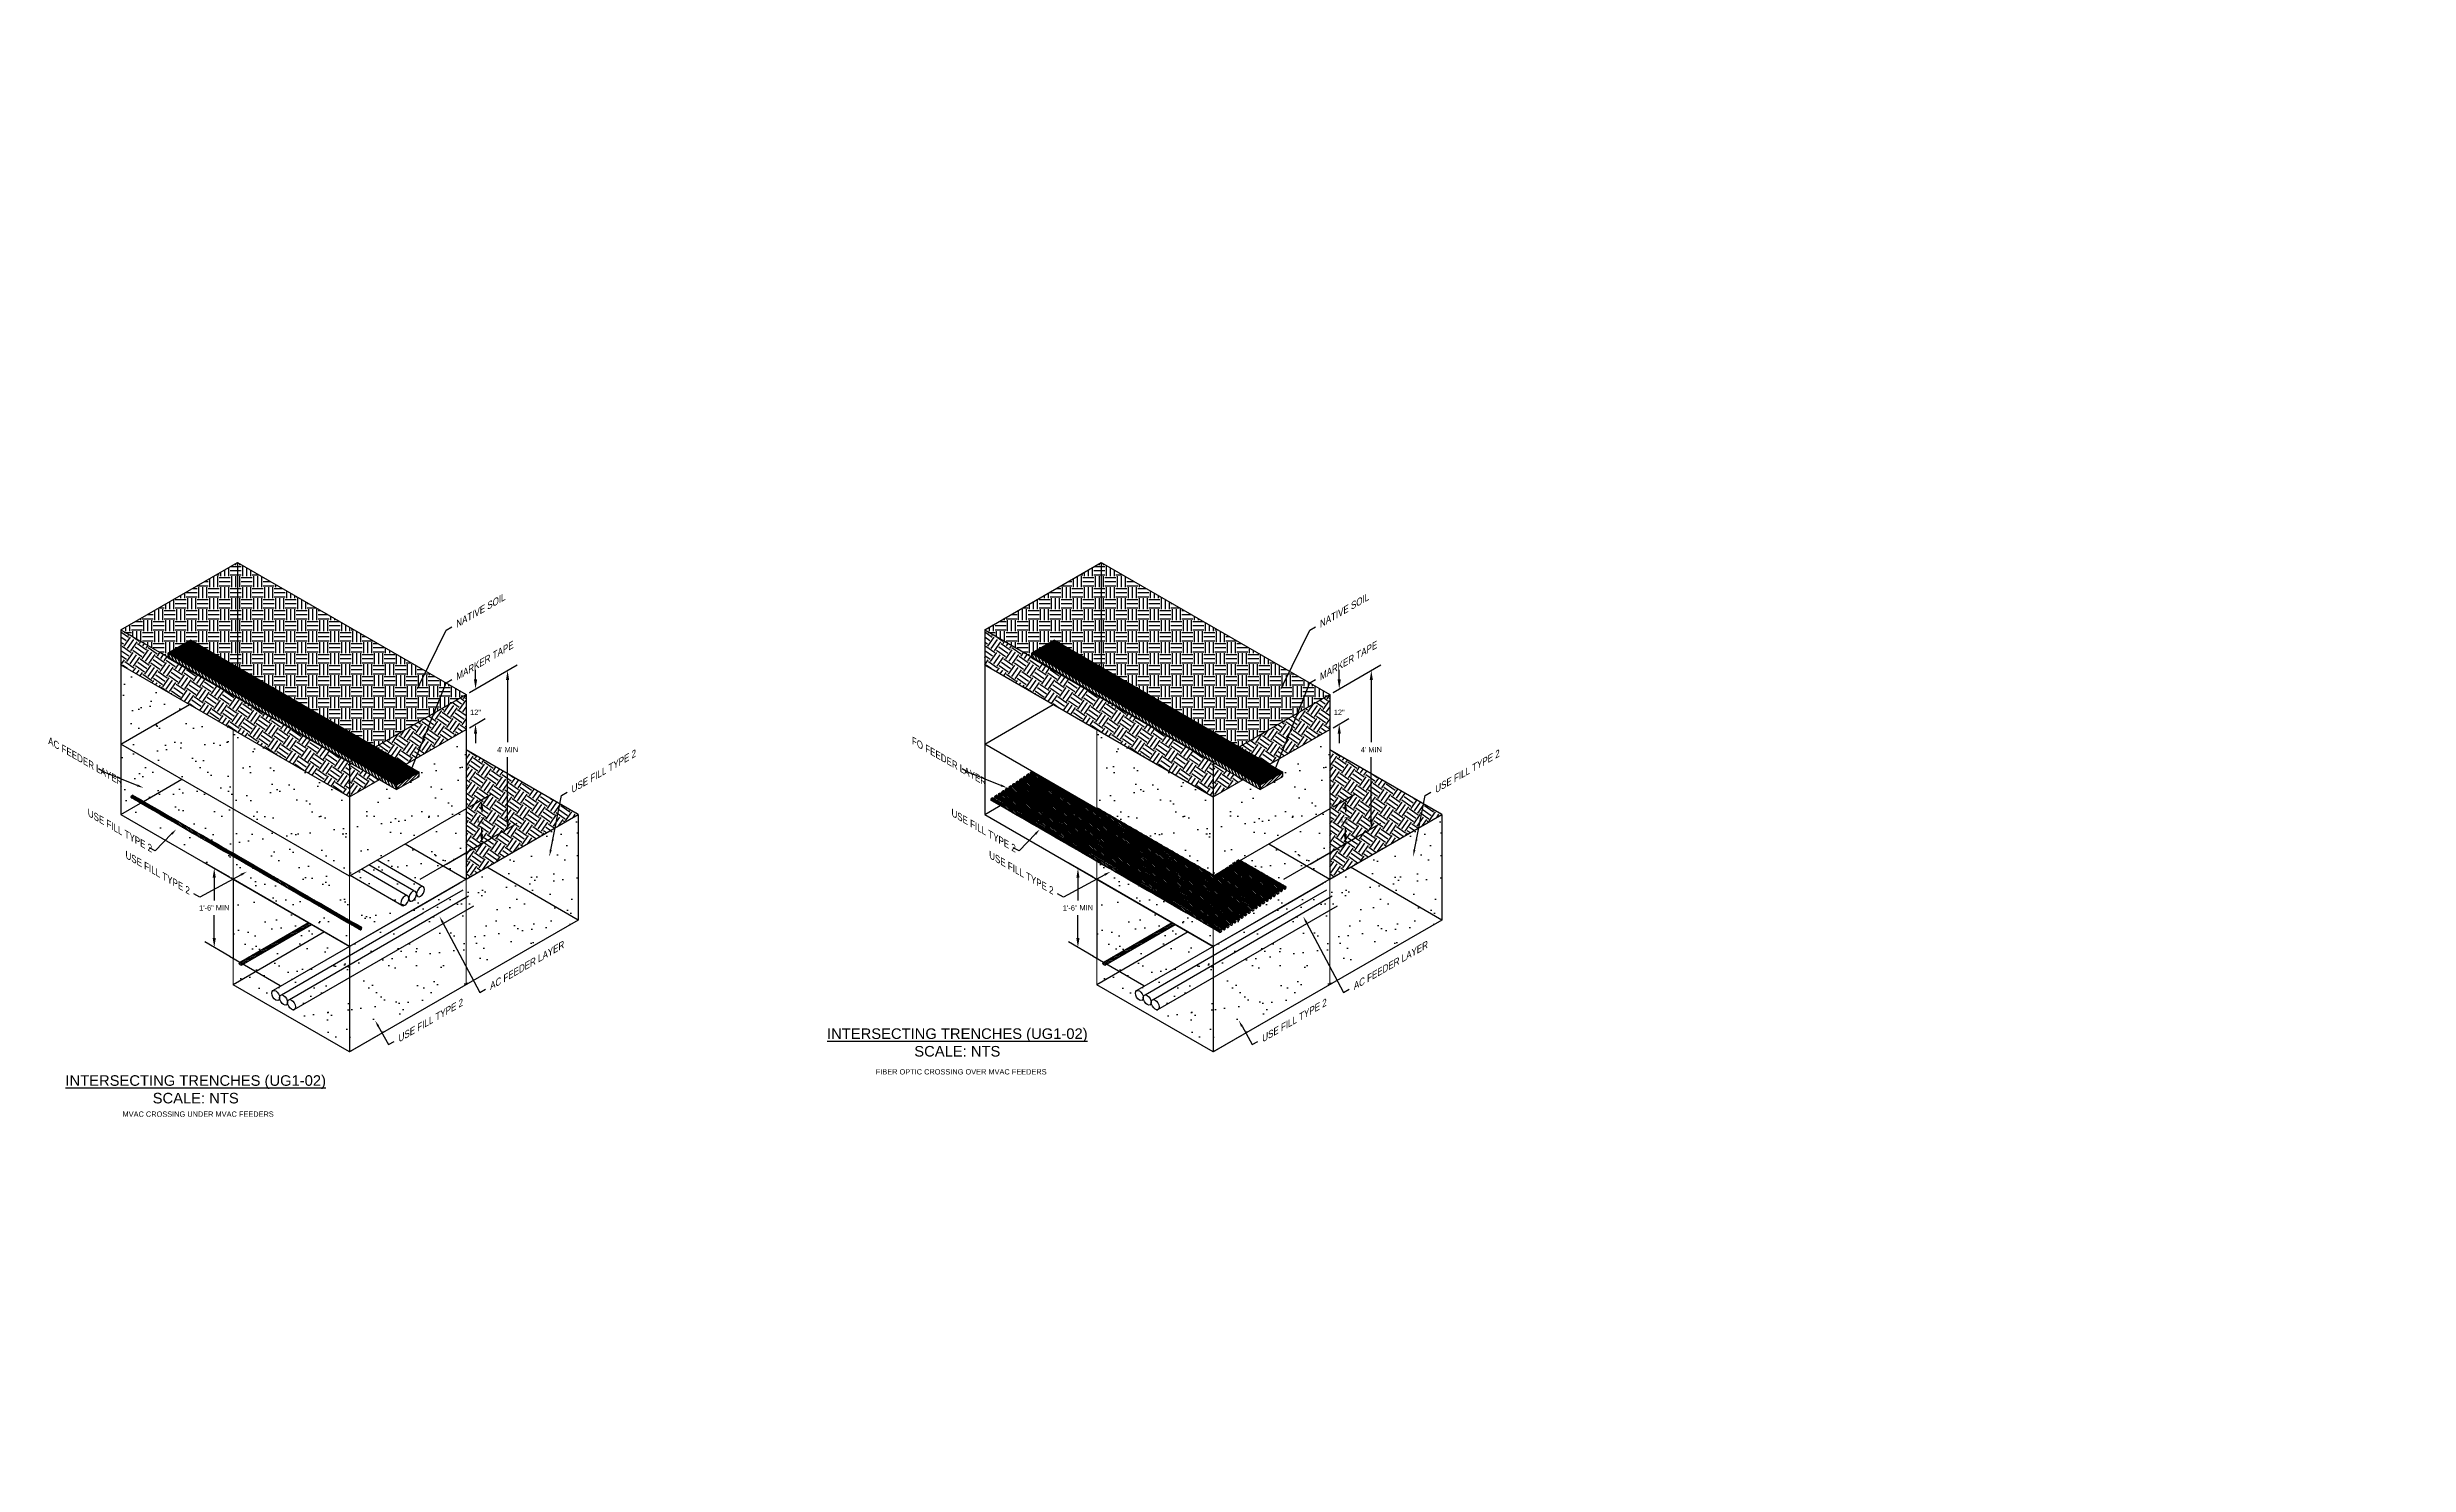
# Model space of a CAD drawing. Header units: feet. Extents: x -21 to 1000, y -35 to 71.
# Drawn here: x 955.09 to 999.82, y 44.5 to 71.36 of the extents above; entities that cross this region are included whole.
import ezdxf
from ezdxf import colors
from ezdxf.entities.mleader import LeaderData, LeaderLine
from ezdxf.math import Vec2, Vec3

# ---------------------------------------------------------------- set-up
doc = ezdxf.new("R2010")
doc.units = ezdxf.units.FT
doc.header["$MEASUREMENT"] = 0
for name, color, linetype in [('E-CABL-ACMV', 1, 'AC_CABLE'), ('E-CABL-UG2', 142, 'GROUND_WIRE_G2'), ('E-MRKR-TREN', 6, 'Continuous'), ('E-TREN', 3, 'Continuous'), ('E-TREN-HATCH', 254, 'Continuous'), ('G-ANNO-TEXT', 1, 'Continuous'), ('G-DIMS', 7, 'Continuous'), ('text', 1, 'Continuous')]:
    doc.layers.add(name, color=color, linetype=linetype)
doc.styles.add('NEI-A', font='arial.ttf')
doc.styles.get("Standard").update_dxf_attribs({"font": 'arial.ttf'})
doc.linetypes.add('AC_CABLE', pattern='A,1,-0.2,["AC",Standard,S=0.1,R=0,X=-0.1,Y=-0.05],-0.2', length=1.4)
doc.linetypes.add('GROUND_WIRE_G2', pattern='A,1,-0.2,["G2",Standard,S=0.1,R=0,X=-0.1,Y=-0.05],-0.2', length=1.4)
doc.dimstyles.new('Annotative - Arch', dxfattribs={"dimscale": 0, "dimtxt": 0.1, "dimasz": 0.18, "dimexe": 0.18, "dimexo": 0.0625, "dimgap": 0.09, "dimtad": 0, "dimtih": 1, "dimtoh": 1, "dimdec": 4, "dimlfac": 12, "dimzin": 0, "dimdsep": 46, "dimlunit": 4, "dimtxsty": 'NEI-A', "dimcen": 0.09, "dimadec": 1, "dimazin": 0, "dimtfac": 1, "dimtdec": 4, "dimtofl": 0, "dimtmove": 0, "dimatfit": 3, "dimfxl": 1, "dimtolj": 1, "dimtzin": 0, "dimarcsym": 0})
pattern_1 = [(0, (-506028.1122, -179322.80167), (0.20833333333, 0.20833333333), [0.20833333333, -0.20833333333]), (0, (-506028.1122, -179322.72354), (0.20833333333, 0.20833333333), [0.20833333333, -0.20833333333]), (0, (-506028.1122, -179322.64542), (0.20833333333, 0.20833333333), [0.20833333333, -0.20833333333]), (90, (-506028.08616, -179322.61938), (-0.20833333333, 0.20833333333), [0.20833333333, -0.20833333333]), (90, (-506028.00804, -179322.61938), (-0.20833333333, 0.20833333333), [0.20833333333, -0.20833333333]), (90, (-506027.92991, -179322.61938), (-0.20833333333, 0.20833333333), [0.20833333333, -0.20833333333])]
pattern_2 = [(55, (-506028.1122, -179322.80167), (-0.05116158499, 0.2901517668), [0.20833333333, -0.20833333333]), (55, (-506028.1762, -179322.75686), (-0.05116158499, 0.2901517668), [0.20833333333, -0.20833333333]), (55, (-506028.2402, -179322.71205), (-0.05116158499, 0.2901517668), [0.20833333333, -0.20833333333]), (145, (-506028.2466, -179322.67578), (-0.2901517668, -0.05116158499), [0.20833333333, -0.20833333333]), (145, (-506028.20178, -179322.61178), (-0.2901517668, -0.05116158499), [0.20833333333, -0.20833333333]), (145, (-506028.15697, -179322.54779), (-0.2901517668, -0.05116158499), [0.20833333333, -0.20833333333])]
pattern_3 = [(37.5, (-506028.1122, -179322.80167), (-0.02099778604, 0.64227458967), [0, -0.50666666667, 0, -0.56666666667, 0, -0.54166666667]), (7.5, (-506028.1122, -179322.8017), (0.5899255684, 0.9407153551), [0, -0.27333333333, 0, -0.45666666667, 0, -0.175]), (327.5, (-506028.5222, -179322.80167), (1.03804728725, 0.0018863512), [0, -0.16666666667, 0, -0.6, 0, -0.78333333333]), (317.5, (-506028.5222, -179322.8017), (1.0020422015, 0.2925585216), [0, -0.08333333333, 0, -0.39333333333, 0, -0.45])]
pattern_4 = [(0, (-506011.75158, -179322.80167), (0.20833333333, 0.20833333333), [0.20833333333, -0.20833333333]), (0, (-506011.75158, -179322.72354), (0.20833333333, 0.20833333333), [0.20833333333, -0.20833333333]), (0, (-506011.75158, -179322.64542), (0.20833333333, 0.20833333333), [0.20833333333, -0.20833333333]), (90, (-506011.72554, -179322.61938), (-0.20833333333, 0.20833333333), [0.20833333333, -0.20833333333]), (90, (-506011.64741, -179322.61938), (-0.20833333333, 0.20833333333), [0.20833333333, -0.20833333333]), (90, (-506011.56929, -179322.61938), (-0.20833333333, 0.20833333333), [0.20833333333, -0.20833333333])]
pattern_5 = [(55, (-506011.75158, -179322.80167), (-0.05116158499, 0.2901517668), [0.20833333333, -0.20833333333]), (55, (-506011.81558, -179322.75686), (-0.05116158499, 0.2901517668), [0.20833333333, -0.20833333333]), (55, (-506011.87957, -179322.71205), (-0.05116158499, 0.2901517668), [0.20833333333, -0.20833333333]), (145, (-506011.88597, -179322.67578), (-0.2901517668, -0.05116158499), [0.20833333333, -0.20833333333]), (145, (-506011.84116, -179322.61178), (-0.2901517668, -0.05116158499), [0.20833333333, -0.20833333333]), (145, (-506011.79635, -179322.54779), (-0.2901517668, -0.05116158499), [0.20833333333, -0.20833333333])]

msp = doc.modelspace()

# ---------------------------------------------------------------- texts
at = {"layer": 'G-ANNO-TEXT', "attachment_point": 5, "style": 'NEI-A'}
for s, width, insert, char_height in [('{\\LINTERSECTING TRENCHES (UG1-02)\\P\\l\\C7;SCALE: NTS}', 5.832687783, (972.3264709, 52.5023281), 0.2), ('{\\LINTERSECTING TRENCHES (UG1-02)\\P\\l\\C7;SCALE: NTS}', 5.832687783, (957.8991232, 51.6145801), 0.2), ('FIBER OPTIC CROSSING OVER MVAC FEEDERS', 3.271927083, (972.3996391, 51.9468928), 0.1), ('MVAC CROSSING UNDER MVAC FEEDERS', 3.271927083, (957.9451656, 51.1453851), 0.1)]:
    msp.add_mtext_dynamic_manual_height_columns(s, width=width, gutter_width=0.546875, heights=[0], dxfattribs=dict(at, insert=insert, char_height=char_height))

# ---------------------------------------------------------------- blocks, each defined once
blk = doc.blocks.new('*D62')
at = {"layer": 'Defpoints', "color": 0, "transparency": 16777216}
for p in [(958.607, 55.598), (958.25, 54.304), (958.607, 54.098)]:
    blk.add_point(p, dxfattribs=at)
at = {"layer": 'text', "color": 0, "lineweight": -2, "transparency": 16777216}
for p, q in [((958.545, 55.634), (958.07, 55.908)), ((958.25, 55.624), (958.25, 55.195)), ((958.25, 54.484), (958.25, 54.913)), ((958.545, 54.134), (958.07, 54.408))]:
    blk.add_line(p, q, dxfattribs=at)
at = {"layer": 'text', "color": 0, "transparency": 16777216}
for points in [[(958.22, 55.624), (958.28, 55.624), (958.25, 55.804)], [(958.22, 54.484), (958.28, 54.484), (958.25, 54.304)]]:
    blk.add_solid(points, dxfattribs=at)
at = {"layer": 'text', "color": 0, "transparency": 16777216, "insert": (958.25, 55.054), "char_height": 0.1, "attachment_point": 5, "rotation": 1, "style": 'NEI-A'}
blk.add_mtext('\\A1;1\'-6" MIN', dxfattribs=at)
blk = doc.blocks.new('*D63')
at = {"layer": 'Defpoints', "color": 0, "transparency": 16777216}
for p in [(963.021, 59.098), (963.021, 58.431), (963.2, 58.535)]:
    blk.add_point(p, dxfattribs=at)
at = {"layer": 'text', "color": 0, "lineweight": -2, "transparency": 16777216}
for p, q in [((963.2, 59.381), (963.2, 59.561)), ((963.083, 59.134), (963.38, 59.305)), ((963.083, 58.467), (963.38, 58.639)), ((963.2, 58.355), (963.2, 58.175))]:
    blk.add_line(p, q, dxfattribs=at)
at = {"layer": 'text', "color": 0, "transparency": 16777216}
for points in [[(963.17, 59.381), (963.23, 59.381), (963.2, 59.201)], [(963.17, 58.355), (963.23, 58.355), (963.2, 58.535)]]:
    blk.add_solid(points, dxfattribs=at)
at = {"layer": 'text', "color": 0, "transparency": 16777216, "insert": (963.2, 58.76), "char_height": 0.1, "attachment_point": 5, "rotation": 1, "style": 'NEI-A'}
blk.add_mtext('\\A1;12"', dxfattribs=at)
blk = doc.blocks.new('*D64')
at = {"layer": 'Defpoints', "color": 0, "transparency": 16777216}
for p in [(963.021, 59.098), (963.807, 56.552), (962.087, 55.559)]:
    blk.add_point(p, dxfattribs=at)
at = {"layer": 'text', "color": 0, "lineweight": -2, "transparency": 16777216}
for p, q in [((963.083, 59.134), (963.987, 59.656)), ((963.807, 59.372), (963.807, 58.192)), ((963.807, 56.732), (963.807, 57.912)), ((962.15, 55.595), (963.987, 56.656))]:
    blk.add_line(p, q, dxfattribs=at)
at = {"layer": 'text', "color": 0, "transparency": 16777216}
for points in [[(963.777, 59.372), (963.837, 59.372), (963.807, 59.552)], [(963.777, 56.732), (963.837, 56.732), (963.807, 56.552)]]:
    blk.add_solid(points, dxfattribs=at)
at = {"layer": 'text', "color": 0, "transparency": 16777216, "insert": (963.807, 58.052), "char_height": 0.1, "attachment_point": 5, "rotation": 1, "style": 'NEI-A'}
blk.add_mtext("\\A1;4' MIN", dxfattribs=at)
blk = doc.blocks.new('*D65')
at = {"layer": 'Defpoints', "color": 0, "transparency": 16777216}
for p in [(963.021, 56.931), (963.316, 57.102), (962.588, 55.848)]:
    blk.add_point(p, dxfattribs=at)
at = {"layer": 'text', "color": 0, "lineweight": -2, "transparency": 16777216}
for p, q in [((963.083, 56.967), (963.496, 57.206)), ((963.316, 56.922), (963.316, 56.867)), ((962.65, 55.884), (963.496, 56.372)), ((963.316, 56.449), (963.316, 56.586))]:
    blk.add_line(p, q, dxfattribs=at)
at = {"layer": 'text', "color": 0, "transparency": 16777216}
for points in [[(963.286, 56.922), (963.346, 56.922), (963.316, 57.102)], [(963.286, 56.449), (963.346, 56.449), (963.316, 56.269)]]:
    blk.add_solid(points, dxfattribs=at)
at = {"layer": 'text', "color": 0, "transparency": 16777216, "insert": (963.316, 56.727), "char_height": 0.1, "attachment_point": 5, "rotation": 1, "style": 'NEI-A'}
blk.add_mtext('\\A1;12"', dxfattribs=at)
blk = doc.blocks.new('*D66')
at = {"layer": 'Defpoints', "color": 0, "transparency": 16777216}
for p in [(974.968, 55.598), (974.611, 54.304), (974.968, 54.098)]:
    blk.add_point(p, dxfattribs=at)
at = {"layer": 'text', "color": 0, "lineweight": -2, "transparency": 16777216}
for p, q in [((974.905, 55.634), (974.431, 55.908)), ((974.611, 55.624), (974.611, 55.195)), ((974.611, 54.484), (974.611, 54.913)), ((974.905, 54.134), (974.431, 54.408))]:
    blk.add_line(p, q, dxfattribs=at)
at = {"layer": 'text', "color": 0, "transparency": 16777216}
for points in [[(974.581, 55.624), (974.641, 55.624), (974.611, 55.804)], [(974.581, 54.484), (974.641, 54.484), (974.611, 54.304)]]:
    blk.add_solid(points, dxfattribs=at)
at = {"layer": 'text', "color": 0, "transparency": 16777216, "insert": (974.611, 55.054), "char_height": 0.1, "attachment_point": 5, "rotation": 1, "style": 'NEI-A'}
blk.add_mtext('\\A1;1\'-6" MIN', dxfattribs=at)
blk = doc.blocks.new('*D67')
at = {"layer": 'Defpoints', "color": 0, "transparency": 16777216}
for p in [(979.381, 59.098), (979.381, 58.431), (979.561, 58.535)]:
    blk.add_point(p, dxfattribs=at)
at = {"layer": 'text', "color": 0, "lineweight": -2, "transparency": 16777216}
for p, q in [((979.561, 59.381), (979.561, 59.561)), ((979.444, 59.134), (979.741, 59.305)), ((979.444, 58.467), (979.741, 58.639)), ((979.561, 58.355), (979.561, 58.175))]:
    blk.add_line(p, q, dxfattribs=at)
at = {"layer": 'text', "color": 0, "transparency": 16777216}
for points in [[(979.531, 59.381), (979.591, 59.381), (979.561, 59.201)], [(979.531, 58.355), (979.591, 58.355), (979.561, 58.535)]]:
    blk.add_solid(points, dxfattribs=at)
at = {"layer": 'text', "color": 0, "transparency": 16777216, "insert": (979.561, 58.76), "char_height": 0.1, "attachment_point": 5, "rotation": 1, "style": 'NEI-A'}
blk.add_mtext('\\A1;12"', dxfattribs=at)
blk = doc.blocks.new('*D68')
at = {"layer": 'Defpoints', "color": 0, "transparency": 16777216}
for p in [(979.381, 59.098), (980.168, 56.552), (978.448, 55.559)]:
    blk.add_point(p, dxfattribs=at)
at = {"layer": 'text', "color": 0, "lineweight": -2, "transparency": 16777216}
for p, q in [((979.444, 59.134), (980.348, 59.656)), ((980.168, 59.372), (980.168, 58.192)), ((980.168, 56.732), (980.168, 57.912)), ((978.51, 55.595), (980.348, 56.656))]:
    blk.add_line(p, q, dxfattribs=at)
at = {"layer": 'text', "color": 0, "transparency": 16777216}
for points in [[(980.138, 59.372), (980.198, 59.372), (980.168, 59.552)], [(980.138, 56.732), (980.198, 56.732), (980.168, 56.552)]]:
    blk.add_solid(points, dxfattribs=at)
at = {"layer": 'text', "color": 0, "transparency": 16777216, "insert": (980.168, 58.052), "char_height": 0.1, "attachment_point": 5, "rotation": 1, "style": 'NEI-A'}
blk.add_mtext("\\A1;4' MIN", dxfattribs=at)
blk = doc.blocks.new('*D69')
at = {"layer": 'Defpoints', "color": 0, "transparency": 16777216}
for p in [(979.381, 56.931), (979.677, 57.102), (978.948, 55.848)]:
    blk.add_point(p, dxfattribs=at)
at = {"layer": 'text', "color": 0, "lineweight": -2, "transparency": 16777216}
for p, q in [((979.444, 56.967), (979.857, 57.206)), ((979.677, 56.922), (979.677, 56.867)), ((979.011, 55.884), (979.857, 56.372)), ((979.677, 56.449), (979.677, 56.586))]:
    blk.add_line(p, q, dxfattribs=at)
at = {"layer": 'text', "color": 0, "transparency": 16777216}
for points in [[(979.647, 56.922), (979.707, 56.922), (979.677, 57.102)], [(979.647, 56.449), (979.707, 56.449), (979.677, 56.269)]]:
    blk.add_solid(points, dxfattribs=at)
at = {"layer": 'text', "color": 0, "transparency": 16777216, "insert": (979.677, 56.727), "char_height": 0.1, "attachment_point": 5, "rotation": 1, "style": 'NEI-A'}
blk.add_mtext('\\A1;12"', dxfattribs=at)

# ---------------------------------------------------------------- dimensions: what is measured, and where the dimension line sits
at = {"layer": 'text'}
for base, p1, p2, text, picture, middle in [((963.8074063, 56.5520343), (963.0205903, 59.0977659), (962.0872198, 55.5588841), "4' MIN", '*D64', (963.8074063, 58.0520343)), ((980.1680316, 56.5520343), (979.3812156, 59.0977659), (978.447845, 55.5588841), "4' MIN", '*D68', (980.1680316, 58.0520343)), ((958.2504374, 54.3038149), (958.6073248, 55.5977659), (958.6073248, 54.0977659), '<> MIN', '*D62', (958.2504374, 55.0538149)), ((974.6110626, 54.3038149), (974.9679501, 55.5977659), (974.9679501, 54.0977659), '<> MIN', '*D66', (974.6110626, 55.0538149))]:
    dim = msp.add_linear_dim(base=base, p1=p1, p2=p2, angle=90, text=text, dimstyle='Annotative - Arch', override={"dimscale": 1, "dimtxt": 0.1, "dimtxsty": 'NEI-A', "dimtix": 0, "dimtofl": 0, "dimtmove": 0, "dimatfit": 3}, dxfattribs=at)
    dim.commit()
    dim.dimension.update_dxf_attribs({"geometry": picture, "text_midpoint": middle, "text_rotation": 1})
for base, p1, p2, override, picture, middle in [((963.2001344, 58.534759), (963.0205903, 59.0977659), (963.0205903, 58.4310992), {"dimscale": 1, "dimtxt": 0.1, "dimtxsty": 'NEI-A'}, '*D63', (963.2001344, 58.7604539)), ((979.5607597, 58.534759), (979.3812156, 59.0977659), (979.3812156, 58.4310992), {"dimscale": 1, "dimtxt": 0.1, "dimtxsty": 'NEI-A'}, '*D67', (979.5607597, 58.7604539)), ((963.316434, 57.1019046), (962.5875776, 55.8477659), (963.0205903, 56.9310992), {"dimscale": 1, "dimtxt": 0.1, "dimtxsty": 'NEI-A', "dimtix": 0, "dimtofl": 0, "dimtmove": 0, "dimatfit": 3}, '*D65', (963.316434, 56.7267253)), ((979.6770593, 57.1019046), (978.9482029, 55.8477659), (979.3812156, 56.9310992), {"dimscale": 1, "dimtxt": 0.1, "dimtxsty": 'NEI-A', "dimtix": 0, "dimtofl": 0, "dimtmove": 0, "dimatfit": 3}, '*D69', (979.6770593, 56.7267253))]:
    dim = msp.add_linear_dim(base=base, p1=p1, p2=p2, angle=90, text='12"', dimstyle='Annotative - Arch', override=override, dxfattribs=at)
    dim.commit()
    dim.dimension.update_dxf_attribs({"geometry": picture, "text_midpoint": middle, "dimtype": 160, "text_rotation": 1})

# ---------------------------------------------------------------- hatches: boundary and pattern name
at = {"layer": 'E-CABL-UG2', "linetype": 'Continuous'}
h = msp.add_hatch(dxfattribs=at)
h.set_pattern_fill('ANSI31', color=256, scale=0.166667, angle=90)
h.set_pattern_definition([(135, (-506011.53659, -179322.929022), (-0.0147313912747, -0.0147313912747), [])])
edge = h.paths.add_edge_path()
edge.add_ellipse((977.5221569, 54.74958), major_axis=(-0.0143178, -0.0247992), ratio=0.5773502692, start_angle=180.00192629, end_angle=360, ccw=False)
edge.add_spline(control_points=[(977.5364747, 54.7743792), (975.3714112, 56.0243792), (973.2063477, 57.2743792)], knot_values=[4.1415926536, 4.1415926536, 4.1415926536, 5.1415926536, 5.1415926536, 5.1415926536], weights=[1, 1, 1], degree=2, periodic=0)
edge.add_spline(control_points=[(973.2063477, 57.2743792), (973.1920299, 57.2826456), (973.1777121, 57.2578464)], knot_values=[2.5707963268, 2.5707963268, 2.5707963268, 4.1415926536, 4.1415926536, 4.1415926536], weights=[1, 0.7071067812, 1], degree=2, periodic=0)
edge.add_spline(control_points=[(973.1777121, 57.2578464), (973.1633943, 57.2330472), (973.1777121, 57.2247808)], knot_values=[1, 1, 1, 2.5707963268, 2.5707963268, 2.5707963268], weights=[1, 0.7071067812, 1], degree=2, periodic=0)
edge.add_spline(control_points=[(973.1777121, 57.2247808), (975.3427756, 55.9747808), (977.5078391, 54.7247808)], knot_values=[0, 0, 0, 1, 1, 1], weights=[1, 1, 1], degree=2, periodic=0)
h = msp.add_hatch(dxfattribs=at)
h.set_pattern_fill('ANSI31', color=256, scale=0.166667, angle=90)
h.set_pattern_definition([(135, (-506011.46886, -179322.88328), (-0.0147313912747, -0.0147313912747), [])])
edge = h.paths.add_edge_path()
edge.add_ellipse((977.5898868, 54.795322), major_axis=(-0.0143178, -0.0247992), ratio=0.5773502692, start_angle=180.00192629, end_angle=360, ccw=False)
edge.add_spline(control_points=[(977.6042047, 54.8201211), (975.4391411, 56.0701211), (973.2740776, 57.3201211)], knot_values=[4.1415926536, 4.1415926536, 4.1415926536, 5.1415926536, 5.1415926536, 5.1415926536], weights=[1, 1, 1], degree=2, periodic=0)
edge.add_spline(control_points=[(973.2740776, 57.3201211), (973.2597598, 57.3283875), (973.245442, 57.3035884)], knot_values=[2.5707963268, 2.5707963268, 2.5707963268, 4.1415926536, 4.1415926536, 4.1415926536], weights=[1, 0.7071067812, 1], degree=2, periodic=0)
edge.add_spline(control_points=[(973.245442, 57.3035884), (973.2311242, 57.2787892), (973.245442, 57.2705228)], knot_values=[1, 1, 1, 2.5707963268, 2.5707963268, 2.5707963268], weights=[1, 0.7071067812, 1], degree=2, periodic=0)
edge.add_spline(control_points=[(973.245442, 57.2705228), (975.4105055, 56.0205228), (977.575569, 54.7705228)], knot_values=[0, 0, 0, 1, 1, 1], weights=[1, 1, 1], degree=2, periodic=0)
h = msp.add_hatch(dxfattribs=at)
h.set_pattern_fill('ANSI31', color=256, scale=0.166667, angle=90)
h.set_pattern_definition([(135, (-506011.40113, -179322.837538), (-0.0147313912747, -0.0147313912747), [])])
edge = h.paths.add_edge_path()
edge.add_ellipse((977.6576168, 54.8410639), major_axis=(-0.0143178, -0.0247992), ratio=0.5773502692, start_angle=180.00192629, end_angle=360, ccw=False)
edge.add_spline(control_points=[(977.6719346, 54.8658631), (975.5068711, 56.1158631), (973.3418076, 57.3658631)], knot_values=[4.1415926536, 4.1415926536, 4.1415926536, 5.1415926536, 5.1415926536, 5.1415926536], weights=[1, 1, 1], degree=2, periodic=0)
edge.add_spline(control_points=[(973.3418076, 57.3658631), (973.3274898, 57.3741295), (973.313172, 57.3493303)], knot_values=[2.5707963268, 2.5707963268, 2.5707963268, 4.1415926536, 4.1415926536, 4.1415926536], weights=[1, 0.7071067812, 1], degree=2, periodic=0)
edge.add_spline(control_points=[(973.313172, 57.3493303), (973.2988542, 57.3245312), (973.313172, 57.3162648)], knot_values=[1, 1, 1, 2.5707963268, 2.5707963268, 2.5707963268], weights=[1, 0.7071067812, 1], degree=2, periodic=0)
edge.add_spline(control_points=[(973.313172, 57.3162648), (975.4782355, 56.0662648), (977.643299, 54.8162648)], knot_values=[0, 0, 0, 1, 1, 1], weights=[1, 1, 1], degree=2, periodic=0)
h = msp.add_hatch(dxfattribs=at)
h.set_pattern_fill('ANSI31', color=256, scale=0.166667, angle=90)
h.set_pattern_definition([(135, (-506011.335041, -179322.793922), (-0.0147313912747, -0.0147313912747), [])])
edge = h.paths.add_edge_path()
edge.add_ellipse((977.723705, 54.8846794), major_axis=(-0.0143178, -0.0247992), ratio=0.5773502692, start_angle=180.00192629, end_angle=360, ccw=False)
edge.add_spline(control_points=[(977.7380228, 54.9094786), (975.5729593, 56.1594786), (973.4078958, 57.4094786)], knot_values=[4.1415926536, 4.1415926536, 4.1415926536, 5.1415926536, 5.1415926536, 5.1415926536], weights=[1, 1, 1], degree=2, periodic=0)
edge.add_spline(control_points=[(973.4078958, 57.4094786), (973.393578, 57.417745), (973.3792602, 57.3929458)], knot_values=[2.5707963268, 2.5707963268, 2.5707963268, 4.1415926536, 4.1415926536, 4.1415926536], weights=[1, 0.7071067812, 1], degree=2, periodic=0)
edge.add_spline(control_points=[(973.3792602, 57.3929458), (973.3649424, 57.3681466), (973.3792602, 57.3598802)], knot_values=[1, 1, 1, 2.5707963268, 2.5707963268, 2.5707963268], weights=[1, 0.7071067812, 1], degree=2, periodic=0)
edge.add_spline(control_points=[(973.3792602, 57.3598802), (975.5443237, 56.1098802), (977.7093872, 54.8598802)], knot_values=[0, 0, 0, 1, 1, 1], weights=[1, 1, 1], degree=2, periodic=0)
h = msp.add_hatch(dxfattribs=at)
h.set_pattern_fill('ANSI31', color=256, scale=0.166667, angle=90)
h.set_pattern_definition([(135, (-506011.267311, -179322.74818), (-0.0147313912747, -0.0147313912747), [])])
edge = h.paths.add_edge_path()
edge.add_ellipse((977.7914349, 54.9304214), major_axis=(-0.0143178, -0.0247992), ratio=0.5773502692, start_angle=180.00192629, end_angle=360, ccw=False)
edge.add_spline(control_points=[(977.8057527, 54.9552205), (975.6406892, 56.2052205), (973.4756257, 57.4552205)], knot_values=[4.1415926536, 4.1415926536, 4.1415926536, 5.1415926536, 5.1415926536, 5.1415926536], weights=[1, 1, 1], degree=2, periodic=0)
edge.add_spline(control_points=[(973.4756257, 57.4552205), (973.4613079, 57.4634869), (973.4469901, 57.4386878)], knot_values=[2.5707963268, 2.5707963268, 2.5707963268, 4.1415926536, 4.1415926536, 4.1415926536], weights=[1, 0.7071067812, 1], degree=2, periodic=0)
edge.add_spline(control_points=[(973.4469901, 57.4386878), (973.4326723, 57.4138886), (973.4469901, 57.4056222)], knot_values=[1, 1, 1, 2.5707963268, 2.5707963268, 2.5707963268], weights=[1, 0.7071067812, 1], degree=2, periodic=0)
edge.add_spline(control_points=[(973.4469901, 57.4056222), (975.6120536, 56.1556222), (977.7771171, 54.9056222)], knot_values=[0, 0, 0, 1, 1, 1], weights=[1, 1, 1], degree=2, periodic=0)
h = msp.add_hatch(dxfattribs=at)
h.set_pattern_fill('ANSI31', color=256, scale=0.166667, angle=90)
h.set_pattern_definition([(135, (-506011.199582, -179322.702438), (-0.0147313912747, -0.0147313912747), [])])
edge = h.paths.add_edge_path()
edge.add_ellipse((977.8591649, 54.9761633), major_axis=(-0.0143178, -0.0247992), ratio=0.5773502692, start_angle=180.00192629, end_angle=360, ccw=False)
edge.add_spline(control_points=[(977.8734827, 55.0009625), (975.7084192, 56.2509625), (973.5433557, 57.5009625)], knot_values=[4.1415926536, 4.1415926536, 4.1415926536, 5.1415926536, 5.1415926536, 5.1415926536], weights=[1, 1, 1], degree=2, periodic=0)
edge.add_spline(control_points=[(973.5433557, 57.5009625), (973.5290379, 57.5092289), (973.5147201, 57.4844297)], knot_values=[2.5707963268, 2.5707963268, 2.5707963268, 4.1415926536, 4.1415926536, 4.1415926536], weights=[1, 0.7071067812, 1], degree=2, periodic=0)
edge.add_spline(control_points=[(973.5147201, 57.4844297), (973.5004022, 57.4596306), (973.5147201, 57.4513642)], knot_values=[1, 1, 1, 2.5707963268, 2.5707963268, 2.5707963268], weights=[1, 0.7071067812, 1], degree=2, periodic=0)
edge.add_spline(control_points=[(973.5147201, 57.4513642), (975.6797836, 56.2013642), (977.8448471, 54.9513642)], knot_values=[0, 0, 0, 1, 1, 1], weights=[1, 1, 1], degree=2, periodic=0)
h = msp.add_hatch(dxfattribs=at)
h.set_pattern_fill('ANSI31', color=256, scale=0.166667, angle=90)
h.set_pattern_definition([(135, (-506011.132388, -179322.658202), (-0.0147313912747, -0.0147313912747), [])])
edge = h.paths.add_edge_path()
edge.add_ellipse((977.9263589, 55.0203999), major_axis=(-0.0143178, -0.0247992), ratio=0.5773502692, start_angle=180.00192629, end_angle=360, ccw=False)
edge.add_spline(control_points=[(977.9406767, 55.0451991), (975.7756132, 56.2951991), (973.6105497, 57.5451991)], knot_values=[4.1415926536, 4.1415926536, 4.1415926536, 5.1415926536, 5.1415926536, 5.1415926536], weights=[1, 1, 1], degree=2, periodic=0)
edge.add_spline(control_points=[(973.6105497, 57.5451991), (973.5962319, 57.5534655), (973.5819141, 57.5286663)], knot_values=[2.5707963268, 2.5707963268, 2.5707963268, 4.1415926536, 4.1415926536, 4.1415926536], weights=[1, 0.7071067812, 1], degree=2, periodic=0)
edge.add_spline(control_points=[(973.5819141, 57.5286663), (973.5675963, 57.5038672), (973.5819141, 57.4956008)], knot_values=[1, 1, 1, 2.5707963268, 2.5707963268, 2.5707963268], weights=[1, 0.7071067812, 1], degree=2, periodic=0)
edge.add_spline(control_points=[(973.5819141, 57.4956008), (975.7469776, 56.2456008), (977.9120411, 54.9956008)], knot_values=[0, 0, 0, 1, 1, 1], weights=[1, 1, 1], degree=2, periodic=0)
h = msp.add_hatch(dxfattribs=at)
h.set_pattern_fill('ANSI31', color=256, scale=0.166667, angle=90)
h.set_pattern_definition([(135, (-506011.064658, -179322.61246), (-0.0147313912747, -0.0147313912747), [])])
edge = h.paths.add_edge_path()
edge.add_ellipse((977.9940888, 55.0661419), major_axis=(-0.0143178, -0.0247992), ratio=0.5773502692, start_angle=180.00192629, end_angle=360, ccw=False)
edge.add_spline(control_points=[(978.0084066, 55.0909411), (975.8433431, 56.3409411), (973.6782796, 57.5909411)], knot_values=[4.1415926536, 4.1415926536, 4.1415926536, 5.1415926536, 5.1415926536, 5.1415926536], weights=[1, 1, 1], degree=2, periodic=0)
edge.add_spline(control_points=[(973.6782796, 57.5909411), (973.6639618, 57.5992075), (973.649644, 57.5744083)], knot_values=[2.5707963268, 2.5707963268, 2.5707963268, 4.1415926536, 4.1415926536, 4.1415926536], weights=[1, 0.7071067812, 1], degree=2, periodic=0)
edge.add_spline(control_points=[(973.649644, 57.5744083), (973.6353262, 57.5496091), (973.649644, 57.5413427)], knot_values=[1, 1, 1, 2.5707963268, 2.5707963268, 2.5707963268], weights=[1, 0.7071067812, 1], degree=2, periodic=0)
edge.add_spline(control_points=[(973.649644, 57.5413427), (975.8147075, 56.2913427), (977.979771, 55.0413427)], knot_values=[0, 0, 0, 1, 1, 1], weights=[1, 1, 1], degree=2, periodic=0)
h = msp.add_hatch(dxfattribs=at)
h.set_pattern_fill('ANSI31', color=256, scale=0.166667, angle=90)
h.set_pattern_definition([(135, (-506010.996928, -179322.566718), (-0.0147313912747, -0.0147313912747), [])])
edge = h.paths.add_edge_path()
edge.add_ellipse((978.0618188, 55.1118839), major_axis=(-0.0143178, -0.0247992), ratio=0.5773502692, start_angle=180.00192629, end_angle=360, ccw=False)
edge.add_spline(control_points=[(978.0761366, 55.136683), (975.9110731, 56.386683), (973.7460096, 57.636683)], knot_values=[4.1415926536, 4.1415926536, 4.1415926536, 5.1415926536, 5.1415926536, 5.1415926536], weights=[1, 1, 1], degree=2, periodic=0)
edge.add_spline(control_points=[(973.7460096, 57.636683), (973.7316918, 57.6449494), (973.7173739, 57.6201503)], knot_values=[2.5707963268, 2.5707963268, 2.5707963268, 4.1415926536, 4.1415926536, 4.1415926536], weights=[1, 0.7071067812, 1], degree=2, periodic=0)
edge.add_spline(control_points=[(973.7173739, 57.6201503), (973.7030561, 57.5953511), (973.7173739, 57.5870847)], knot_values=[1, 1, 1, 2.5707963268, 2.5707963268, 2.5707963268], weights=[1, 0.7071067812, 1], degree=2, periodic=0)
edge.add_spline(control_points=[(973.7173739, 57.5870847), (975.8824375, 56.3370847), (978.047501, 55.0870847)], knot_values=[0, 0, 0, 1, 1, 1], weights=[1, 1, 1], degree=2, periodic=0)
h = msp.add_hatch(dxfattribs=at)
h.set_pattern_fill('ANSI31', color=256, scale=0.166667, angle=90)
h.set_pattern_definition([(135, (-506028.031134, -179323.017111), (-0.0147313912747, -0.0147313912747), [])])
edge = h.paths.add_edge_path()
edge.add_ellipse((961.0276126, 54.6614905), major_axis=(-0.0143178, -0.0247992), ratio=0.5773502692, start_angle=180.00192629, end_angle=360, ccw=False)
edge.add_spline(control_points=[(961.0419304, 54.6862897), (958.8768669, 55.9362897), (956.7118034, 57.1862897)], knot_values=[4.1415926536, 4.1415926536, 4.1415926536, 5.1415926536, 5.1415926536, 5.1415926536], weights=[1, 1, 1], degree=2, periodic=0)
edge.add_spline(control_points=[(956.7118034, 57.1862897), (956.6974856, 57.194556), (956.6831678, 57.1697569)], knot_values=[2.5707963268, 2.5707963268, 2.5707963268, 4.1415926536, 4.1415926536, 4.1415926536], weights=[1, 0.7071067812, 1], degree=2, periodic=0)
edge.add_spline(control_points=[(956.6831678, 57.1697569), (956.66885, 57.1449577), (956.6831678, 57.1366913)], knot_values=[1, 1, 1, 2.5707963268, 2.5707963268, 2.5707963268], weights=[1, 0.7071067812, 1], degree=2, periodic=0)
edge.add_spline(control_points=[(956.6831678, 57.1366913), (958.8482313, 55.8866913), (961.0132948, 54.6366913)], knot_values=[0, 0, 0, 1, 1, 1], weights=[1, 1, 1], degree=2, periodic=0)
h = msp.add_hatch(dxfattribs=at)
h.set_pattern_fill('ANSI31', color=256, scale=0.166667, angle=90)
h.set_pattern_definition([(135, (-506011.743647, -179323.06391), (-0.0147313912747, -0.0147313912747), [])])
edge = h.paths.add_edge_path()
edge.add_ellipse((977.3150991, 54.6146909), major_axis=(-0.0143178, -0.0247992), ratio=0.5773502692, start_angle=180.00192629, end_angle=360, ccw=False)
edge.add_spline(control_points=[(977.3294169, 54.63949), (975.1643534, 55.88949), (972.9992899, 57.13949)], knot_values=[4.1415926536, 4.1415926536, 4.1415926536, 5.1415926536, 5.1415926536, 5.1415926536], weights=[1, 1, 1], degree=2, periodic=0)
edge.add_spline(control_points=[(972.9992899, 57.13949), (972.9849721, 57.1477564), (972.9706543, 57.1229573)], knot_values=[2.5707963268, 2.5707963268, 2.5707963268, 4.1415926536, 4.1415926536, 4.1415926536], weights=[1, 0.7071067812, 1], degree=2, periodic=0)
edge.add_spline(control_points=[(972.9706543, 57.1229573), (972.9563365, 57.0981581), (972.9706543, 57.0898917)], knot_values=[1, 1, 1, 2.5707963268, 2.5707963268, 2.5707963268], weights=[1, 0.7071067812, 1], degree=2, periodic=0)
edge.add_spline(control_points=[(972.9706543, 57.0898917), (975.1357178, 55.8398917), (977.3007813, 54.5898917)], knot_values=[0, 0, 0, 1, 1, 1], weights=[1, 1, 1], degree=2, periodic=0)
h = msp.add_hatch(dxfattribs=at)
h.set_pattern_fill('ANSI31', color=256, scale=0.166667, angle=90)
h.set_pattern_definition([(135, (-506011.670509, -179323.017111), (-0.0147313912747, -0.0147313912747), [])])
edge = h.paths.add_edge_path()
edge.add_ellipse((977.3882379, 54.6614905), major_axis=(-0.0143178, -0.0247992), ratio=0.5773502692, start_angle=180.00192629, end_angle=360, ccw=False)
edge.add_spline(control_points=[(977.4025557, 54.6862897), (975.2374922, 55.9362897), (973.0724287, 57.1862897)], knot_values=[4.1415926536, 4.1415926536, 4.1415926536, 5.1415926536, 5.1415926536, 5.1415926536], weights=[1, 1, 1], degree=2, periodic=0)
edge.add_spline(control_points=[(973.0724287, 57.1862897), (973.0581108, 57.194556), (973.043793, 57.1697569)], knot_values=[2.5707963268, 2.5707963268, 2.5707963268, 4.1415926536, 4.1415926536, 4.1415926536], weights=[1, 0.7071067812, 1], degree=2, periodic=0)
edge.add_spline(control_points=[(973.043793, 57.1697569), (973.0294752, 57.1449577), (973.043793, 57.1366913)], knot_values=[1, 1, 1, 2.5707963268, 2.5707963268, 2.5707963268], weights=[1, 0.7071067812, 1], degree=2, periodic=0)
edge.add_spline(control_points=[(973.043793, 57.1366913), (975.2088566, 55.8866913), (977.3739201, 54.6366913)], knot_values=[0, 0, 0, 1, 1, 1], weights=[1, 1, 1], degree=2, periodic=0)
h = msp.add_hatch(dxfattribs=at)
h.set_pattern_fill('ANSI31', color=256, scale=0.166667, angle=90)
h.set_pattern_definition([(135, (-506011.60432, -179322.974764), (-0.0147313912747, -0.0147313912747), [])])
edge = h.paths.add_edge_path()
edge.add_ellipse((977.454427, 54.703838), major_axis=(-0.0143178, -0.0247992), ratio=0.5773502692, start_angle=180.00192629, end_angle=360, ccw=False)
edge.add_spline(control_points=[(977.4687448, 54.7286372), (975.3036813, 55.9786372), (973.1386177, 57.2286372)], knot_values=[4.1415926536, 4.1415926536, 4.1415926536, 5.1415926536, 5.1415926536, 5.1415926536], weights=[1, 1, 1], degree=2, periodic=0)
edge.add_spline(control_points=[(973.1386177, 57.2286372), (973.1242999, 57.2369036), (973.1099821, 57.2121044)], knot_values=[2.5707963268, 2.5707963268, 2.5707963268, 4.1415926536, 4.1415926536, 4.1415926536], weights=[1, 0.7071067812, 1], degree=2, periodic=0)
edge.add_spline(control_points=[(973.1099821, 57.2121044), (973.0956643, 57.1873053), (973.1099821, 57.1790389)], knot_values=[1, 1, 1, 2.5707963268, 2.5707963268, 2.5707963268], weights=[1, 0.7071067812, 1], degree=2, periodic=0)
edge.add_spline(control_points=[(973.1099821, 57.1790389), (975.2750456, 55.9290389), (977.4401092, 54.6790389)], knot_values=[0, 0, 0, 1, 1, 1], weights=[1, 1, 1], degree=2, periodic=0)
h = msp.add_hatch(dxfattribs=at)
h.set_pattern_fill('ANSI31', color=256, scale=0.166667, angle=90)
h.set_pattern_definition([(135, (0.33865, 0.22871), (-0.01473139127, -0.01473139127), [])])
edge = h.paths.add_edge_path()
edge.add_spline(control_points=[(978.4825162, 55.4111348), (978.0346554, 55.6697074), (977.5867945, 55.92828)], knot_values=[4.934734575, 4.934734575, 4.934734575, 5.1415926536, 5.1415926536, 5.1415926536], weights=[1, 1, 1], degree=2, periodic=0)
edge.add_line((977.5867945, 55.92828), (977.5295233, 55.8952145))
edge.add_spline(control_points=[(977.5295233, 55.8952145), (977.9917019, 55.6283755), (978.4538806, 55.3615365)], knot_values=[0, 0, 0, 0.2134711893, 0.2134711893, 0.2134711893], weights=[1, 1, 1], degree=2, periodic=0)
edge.add_ellipse((978.4681984, 55.3863357), major_axis=(-0.0143178, -0.0247992), ratio=0.5773502692, start_angle=0, end_angle=360, ccw=False)
h = msp.add_hatch(dxfattribs=at)
h.set_pattern_fill('ANSI31', color=256, scale=0.166667, angle=90)
h.set_pattern_definition([(135, (0.40638, 0.274452), (-0.01473139127, -0.01473139127), [])])
edge = h.paths.add_edge_path()
edge.add_spline(control_points=[(978.5502462, 55.4568768), (978.1023853, 55.7154494), (977.6545244, 55.974022)], knot_values=[4.934734575, 4.934734575, 4.934734575, 5.1415926536, 5.1415926536, 5.1415926536], weights=[1, 1, 1], degree=2, periodic=0)
edge.add_line((977.6545244, 55.974022), (977.5972532, 55.9409565))
edge.add_spline(control_points=[(977.5972532, 55.9409565), (978.0594319, 55.6741175), (978.5216106, 55.4072785)], knot_values=[0, 0, 0, 0.2134711893, 0.2134711893, 0.2134711893], weights=[1, 1, 1], degree=2, periodic=0)
edge.add_ellipse((978.5359284, 55.4320777), major_axis=(-0.0143178, -0.0247992), ratio=0.5773502692, start_angle=0, end_angle=360, ccw=False)
h = msp.add_hatch(dxfattribs=at)
h.set_pattern_fill('ANSI31', color=256, scale=0.166666667, angle=90)
edge = h.paths.add_edge_path()
edge.add_spline(control_points=[(978.1438665, 55.182425), (977.6960056, 55.4409976), (977.2481448, 55.6995702)], knot_values=[4.934734575, 4.934734575, 4.934734575, 5.1415926536, 5.1415926536, 5.1415926536], weights=[1, 1, 1], degree=2, periodic=0)
edge.add_line((977.2481448, 55.6995702), (977.1908735, 55.6665046))
edge.add_spline(control_points=[(977.1908735, 55.6665046), (977.6530522, 55.3996657), (978.1152309, 55.1328267)], knot_values=[0, 0, 0, 0.2134711893, 0.2134711893, 0.2134711893], weights=[1, 1, 1], degree=2, periodic=0)
edge.add_ellipse((978.1295487, 55.1576258), major_axis=(-0.0143178, -0.0247992), ratio=0.5773502692, start_angle=0, end_angle=360, ccw=False)
h = msp.add_hatch(dxfattribs=at)
h.set_pattern_fill('ANSI31', color=256, scale=0.166667, angle=90)
h.set_pattern_definition([(135, (0.06773, 0.045742), (-0.01473139127, -0.01473139127), [])])
edge = h.paths.add_edge_path()
edge.add_spline(control_points=[(978.2115965, 55.228167), (977.7637356, 55.4867396), (977.3158747, 55.7453122)], knot_values=[4.934734575, 4.934734575, 4.934734575, 5.1415926536, 5.1415926536, 5.1415926536], weights=[1, 1, 1], degree=2, periodic=0)
edge.add_line((977.3158747, 55.7453122), (977.2586035, 55.7122466))
edge.add_spline(control_points=[(977.2586035, 55.7122466), (977.7207822, 55.4454076), (978.1829609, 55.1785686)], knot_values=[0, 0, 0, 0.2134711893, 0.2134711893, 0.2134711893], weights=[1, 1, 1], degree=2, periodic=0)
edge.add_ellipse((978.1972787, 55.2033678), major_axis=(-0.0143178, -0.0247992), ratio=0.5773502692, start_angle=0, end_angle=360, ccw=False)
h = msp.add_hatch(dxfattribs=at)
h.set_pattern_fill('ANSI31', color=256, scale=0.166667, angle=90)
h.set_pattern_definition([(135, (0.13546, 0.091484), (-0.01473139127, -0.01473139127), [])])
edge = h.paths.add_edge_path()
edge.add_spline(control_points=[(978.2793264, 55.2739089), (977.8314655, 55.5324815), (977.3836046, 55.7910541)], knot_values=[4.934734575, 4.934734575, 4.934734575, 5.1415926536, 5.1415926536, 5.1415926536], weights=[1, 1, 1], degree=2, periodic=0)
edge.add_line((977.3836046, 55.7910541), (977.3263334, 55.7579886))
edge.add_spline(control_points=[(977.3263334, 55.7579886), (977.7885121, 55.4911496), (978.2506908, 55.2243106)], knot_values=[0, 0, 0, 0.2134711893, 0.2134711893, 0.2134711893], weights=[1, 1, 1], degree=2, periodic=0)
edge.add_ellipse((978.2650086, 55.2491098), major_axis=(-0.0143178, -0.0247992), ratio=0.5773502692, start_angle=0, end_angle=360, ccw=False)
h = msp.add_hatch(dxfattribs=at)
h.set_pattern_fill('ANSI31', color=256, scale=0.166667, angle=90)
h.set_pattern_definition([(135, (0.20319, 0.137226), (-0.01473139127, -0.01473139127), [])])
edge = h.paths.add_edge_path()
edge.add_spline(control_points=[(978.3470563, 55.3196509), (977.8991955, 55.5782235), (977.4513346, 55.8367961)], knot_values=[4.934734575, 4.934734575, 4.934734575, 5.1415926536, 5.1415926536, 5.1415926536], weights=[1, 1, 1], degree=2, periodic=0)
edge.add_line((977.4513346, 55.8367961), (977.3940634, 55.8037306))
edge.add_spline(control_points=[(977.3940634, 55.8037306), (977.8562421, 55.5368916), (978.3184207, 55.2700526)], knot_values=[0, 0, 0, 0.2134711893, 0.2134711893, 0.2134711893], weights=[1, 1, 1], degree=2, periodic=0)
edge.add_ellipse((978.3327385, 55.2948517), major_axis=(-0.0143178, -0.0247992), ratio=0.5773502692, start_angle=0, end_angle=360, ccw=False)
h = msp.add_hatch(dxfattribs=at)
h.set_pattern_fill('ANSI31', color=256, scale=0.166667, angle=90)
h.set_pattern_definition([(135, (0.27092, 0.182968), (-0.01473139127, -0.01473139127), [])])
edge = h.paths.add_edge_path()
edge.add_spline(control_points=[(978.4147863, 55.3653929), (977.9669254, 55.6239655), (977.5190645, 55.8825381)], knot_values=[4.934734575, 4.934734575, 4.934734575, 5.1415926536, 5.1415926536, 5.1415926536], weights=[1, 1, 1], degree=2, periodic=0)
edge.add_line((977.5190645, 55.8825381), (977.4617933, 55.8494725))
edge.add_spline(control_points=[(977.4617933, 55.8494725), (977.923972, 55.5826335), (978.3861507, 55.3157945)], knot_values=[0, 0, 0, 0.2134711893, 0.2134711893, 0.2134711893], weights=[1, 1, 1], degree=2, periodic=0)
edge.add_ellipse((978.4004685, 55.3405937), major_axis=(-0.0143178, -0.0247992), ratio=0.5773502692, start_angle=0, end_angle=360, ccw=False)
h = msp.add_hatch(dxfattribs=at)
h.set_pattern_fill('ANSI31', color=256, scale=0.166667, angle=90)
h.set_pattern_definition([(135, (-506010.929198, -179322.520976), (-0.0147313912747, -0.0147313912747), [])])
h.paths.add_polyline_path([(978.1145456, 55.1332622), (978.1147622, 55.1330973), (978.1152309, 55.1328267)])
h.paths.add_polyline_path([(978.1093247, 55.1448021), (978.1093369, 55.1442348), (978.1093978, 55.1436998)])
h.paths.add_polyline_path([(978.1377611, 55.1837619), (978.1372969, 55.1837006), (978.1382055, 55.1837602)])
h.paths.add_polyline_path([(978.1395376, 55.1837551), (978.1390932, 55.1837568), (978.139958, 55.1836904)])
h.paths.add_polyline_path([(978.1093247, 55.1470965), (978.1092881, 55.1465025), (978.1093003, 55.1459352)])
h.paths.add_polyline_path([(978.1095195, 55.1426311), (978.1095804, 55.1420961), (978.1096894, 55.1415985)])
h.paths.add_polyline_path([(978.1359055, 55.183517), (978.135426, 55.1833934), (978.1363697, 55.1835783)])
h.paths.add_polyline_path([(978.1412179, 55.1834966), (978.1407976, 55.1835613), (978.1416102, 55.1833697)])
h.paths.add_polyline_path([(978.1095194, 55.1494924), (978.1094344, 55.1488772), (978.1093978, 55.1482832)])
h.paths.add_polyline_path([(978.1099071, 55.1406045), (978.1100161, 55.140107), (978.1101722, 55.1396516)])
h.paths.add_polyline_path([(978.1339886, 55.1830228), (978.1334984, 55.182838), (978.1344681, 55.1831464)])
h.paths.add_polyline_path([(978.1430219, 55.1829127), (978.1423937, 55.183116), (978.1431462, 55.182801), (978.1438665, 55.182425)])
h.paths.add_polyline_path([(978.132029, 55.182284), (978.1315329, 55.1820397), (978.1325192, 55.1824688)])
h.paths.add_polyline_path([(978.110484, 55.1387419), (978.11064, 55.1382865), (978.1108416, 55.1378777)])
h.paths.add_polyline_path([(978.1300456, 55.1813077), (978.1295482, 55.1810064), (978.1305417, 55.1815519)])
h.paths.add_polyline_path([(978.1112444, 55.1370611), (978.111446, 55.1366523), (978.1116912, 55.1362941)])
h.paths.add_polyline_path([(978.1280573, 55.1801033), (978.1275635, 55.1797479), (978.1285547, 55.1804046)])
h.paths.add_polyline_path([(978.1121811, 55.1355784), (978.1124263, 55.1352201), (978.1127128, 55.1349158)])
h.paths.add_polyline_path([(978.1260834, 55.1786825), (978.125598, 55.1782764), (978.1265772, 55.179038)])
h.paths.add_polyline_path([(978.113285, 55.134308), (978.1135715, 55.1340037), (978.1138965, 55.1337563)])
h.paths.add_polyline_path([(978.1241429, 55.1770589), (978.1236705, 55.176606), (978.1246283, 55.1774651)])
h = msp.add_hatch(dxfattribs=at)
h.set_pattern_fill('ANSI31', color=256, scale=0.166667, angle=90)
h.set_pattern_definition([(135, (-506010.793738, -179322.429492), (-0.0147313912747, -0.0147313912747), [])])
h.paths.add_polyline_path([(978.2500055, 55.2247461), (978.2502221, 55.2245812), (978.2506908, 55.2243106)])
h.paths.add_polyline_path([(978.2784818, 55.2743966), (978.2778536, 55.2746), (978.2786061, 55.2742849), (978.2793264, 55.2739089)])
h = msp.add_hatch(dxfattribs=at)
h.set_pattern_fill('ANSI31', color=256, scale=0.166667, angle=90)
h.set_pattern_definition([(135, (-506010.726008, -179322.38375), (-0.0147313912747, -0.0147313912747), [])])
h.paths.add_polyline_path([(978.3462117, 55.3201386), (978.3455835, 55.3203419), (978.3463361, 55.3200269), (978.3470563, 55.3196509)])
h.paths.add_polyline_path([(978.3177355, 55.2704881), (978.317952, 55.2703232), (978.3184207, 55.2700526)])
h = msp.add_hatch(dxfattribs=at)
h.set_pattern_fill('ANSI31', color=256, scale=0.166667, angle=90)
h.set_pattern_definition([(135, (-506010.658278, -179322.338008), (-0.0147313912747, -0.0147313912747), [])])
h.paths.add_polyline_path([(978.4139416, 55.3658805), (978.4133134, 55.3660839), (978.414066, 55.3657689), (978.4147863, 55.3653929)])
h.paths.add_polyline_path([(978.3854654, 55.31623), (978.385682, 55.3160652), (978.3861507, 55.3157945)])
h = msp.add_hatch(dxfattribs=at)
h.set_pattern_fill('ANSI31', color=256, scale=0.166667, angle=150)
h.set_pattern_definition([(195, (-506020.427393, -179327.825918), (0.0053920634396, -0.02012345471436), [])])
edge = h.paths.add_edge_path()
edge.add_line((960.0917795, 54.7407156), (960.0345083, 54.7737811))
edge.add_line((960.0345083, 54.7737811), (958.7334075, 54.0225902))
edge.add_ellipse((958.7438573, 53.9955579), major_axis=(0.0143178, -0.0247992), ratio=0.5773502692, start_angle=0, end_angle=360)
edge.add_line((958.7654445, 53.9749557), (960.0917795, 54.7407156))
h = msp.add_hatch(dxfattribs=at)
h.set_pattern_fill('ANSI31', color=256, scale=0.166667, angle=150)
h.set_pattern_definition([(195, (-506004.066768, -179327.825918), (0.0053920634396, -0.02012345471436), [])])
edge = h.paths.add_edge_path()
edge.add_line((976.4524047, 54.7407156), (976.3951335, 54.7737811))
edge.add_line((976.3951335, 54.7737811), (975.0940327, 54.0225902))
edge.add_ellipse((975.1044826, 53.9955579), major_axis=(0.0143178, -0.0247992), ratio=0.5773502692, start_angle=0, end_angle=360)
edge.add_line((975.1260697, 53.9749557), (976.4524047, 54.7407156))
at = {"layer": 'E-MRKR-TREN', "linetype": 'Continuous'}
h = msp.add_hatch(dxfattribs=at)
h.set_pattern_fill('ANSI31', color=256, scale=0.083333)
h.set_pattern_definition([(45, (-506028.112206, -179322.80167), (-0.00736569563736, 0.00736569563736), [])])
h.paths.add_polyline_path([(957.8036533, 60.1274325), (957.3706406, 59.8774325), (960.8708266, 57.8565992), (961.3038393, 58.1065992)])
h.paths.add_polyline_path([(961.3038393, 58.1065992), (960.8708266, 57.8565992), (961.7007676, 57.3774325), (962.1337803, 57.6274325)])
h = msp.add_hatch(dxfattribs=at)
h.set_pattern_fill('ANSI31', color=256, scale=0.083333)
h.set_pattern_definition([(45, (-506011.75158, -179322.80167), (-0.00736569563736, 0.00736569563736), [])])
h.paths.add_polyline_path([(974.1642785, 60.1274325), (973.7312658, 59.8774325), (977.2314518, 57.8565992), (977.6644645, 58.1065992)])
h.paths.add_polyline_path([(977.6644645, 58.1065992), (977.2314518, 57.8565992), (978.0613928, 57.3774325), (978.4944055, 57.6274325)])
at = {"layer": 'E-MRKR-TREN'}
h = msp.add_hatch(dxfattribs=at)
h.set_pattern_fill('ANSI31', color=256, scale=0.333333, angle=70)
h.set_pattern_definition([(115, (-506028.112206, -179322.80167), (-0.03776282446, -0.0176090942392), [])])
h.paths.add_polyline_path([(961.7007676, 57.2940992), (961.7007676, 57.3774325), (957.3706406, 59.8774325), (957.3706406, 59.7940992)])
h = msp.add_hatch(dxfattribs=at)
h.set_pattern_fill('ANSI31', color=256, scale=0.333333, angle=70)
h.set_pattern_definition([(115, (-506011.75158, -179322.80167), (-0.03776282446, -0.0176090942392), [])])
h.paths.add_polyline_path([(978.0613928, 57.2940992), (978.0613928, 57.3774325), (973.7312658, 59.8774325), (973.7312658, 59.7940992)])
h = msp.add_hatch(dxfattribs=at)
h.set_pattern_fill('ANSI31', color=256, scale=0.333333)
h.set_pattern_definition([(45, (-506028.112206, -179322.80167), (-0.0294627825494, 0.0294627825494), [])])
h.paths.add_polyline_path([(961.7007676, 57.3774325), (961.7007676, 57.2940992), (962.1337803, 57.5440992), (962.1337803, 57.6274325)])
h = msp.add_hatch(dxfattribs=at)
h.set_pattern_fill('ANSI31', color=256, scale=0.333333)
h.set_pattern_definition([(45, (-506011.75158, -179322.80167), (-0.0294627825494, 0.0294627825494), [])])
h.paths.add_polyline_path([(978.0613928, 57.3774325), (978.0613928, 57.2940992), (978.4944055, 57.5440992), (978.4944055, 57.6274325)])
at = {"layer": 'E-TREN-HATCH', "linetype": 'Continuous'}
h = msp.add_hatch(dxfattribs=at)
h.set_pattern_fill('EARTH', color=256, scale=0.833333)
h.set_pattern_definition(pattern_1)
h.paths.add_polyline_path([(958.6904633, 61.5977659), (956.4838306, 60.3237659), (957.3137716, 59.8445992), (957.8036533, 60.1274325), (958.6904633, 59.6154325)])
h = msp.add_hatch(dxfattribs=at)
h.set_pattern_fill('EARTH', color=256, scale=0.833333)
h.set_pattern_definition(pattern_1)
h.paths.add_polyline_path([(958.6904633, 61.5977659), (958.6904633, 59.6154325), (961.3038393, 58.1065992), (963.0205903, 59.0977659)])
h = msp.add_hatch(dxfattribs=at)
h.set_pattern_fill('EARTH', color=256, scale=0.833333)
h.set_pattern_definition(pattern_4)
h.paths.add_polyline_path([(975.0510885, 61.5977659), (972.8444558, 60.3237659), (973.6743968, 59.8445992), (974.1642785, 60.1274325), (975.0510885, 59.6154325)])
h = msp.add_hatch(dxfattribs=at)
h.set_pattern_fill('EARTH', color=256, scale=0.833333)
h.set_pattern_definition(pattern_4)
h.paths.add_polyline_path([(975.0510885, 61.5977659), (975.0510885, 59.6154325), (977.6644645, 58.1065992), (979.3812156, 59.0977659)])
h = msp.add_hatch(dxfattribs=at)
h.set_pattern_fill('EARTH', color=256, scale=0.833333, angle=55)
h.set_pattern_definition(pattern_2)
h.paths.add_polyline_path([(956.4838306, 59.6570992), (960.8139576, 57.1570992), (960.8139576, 57.8060992), (956.4838306, 60.3237659)])
h = msp.add_hatch(dxfattribs=at)
h.set_pattern_fill('EARTH', color=256, scale=0.833333, angle=55)
h.set_pattern_definition(pattern_5)
h.paths.add_polyline_path([(972.8444558, 59.6570992), (977.1745828, 57.1570992), (977.1745828, 57.8060992), (972.8444558, 60.3237659)])
h = msp.add_hatch(dxfattribs=at)
h.set_pattern_fill('AR-SAND', color=252, scale=0.333333)
h.set_pattern_definition(pattern_3)
h.paths.add_polyline_path([(956.4838306, 59.6570992), (956.4838306, 56.8237659), (958.6073248, 55.5977659), (958.6073248, 58.4310992)])
h = msp.add_hatch(dxfattribs=at)
h.set_pattern_fill('EARTH', color=256, scale=0.833333, angle=55)
h.set_pattern_definition([(55, (-506024.78058, -179327.22517), (-0.05116158499, 0.2901517668), [0.20833333333, -0.20833333333]), (55, (-506024.84458, -179327.18036), (-0.05116158499, 0.2901517668), [0.20833333333, -0.20833333333]), (55, (-506024.90857, -179327.13555), (-0.05116158499, 0.2901517668), [0.20833333333, -0.20833333333]), (145, (-506024.91497, -179327.09928), (-0.2901517668, -0.05116158499), [0.20833333333, -0.20833333333]), (145, (-506024.87016, -179327.03528), (-0.2901517668, -0.05116158499), [0.20833333333, -0.20833333333]), (145, (-506024.82535, -179326.97129), (-0.2901517668, -0.05116158499), [0.20833333333, -0.20833333333])])
h.paths.add_polyline_path([(963.0205903, 59.0977659), (961.3038393, 58.1065992), (961.8804233, 57.7728235), (961.3757376, 57.4814431), (960.8139576, 57.8060992), (960.8139576, 57.1570992), (963.0205903, 58.4310992)])
h = msp.add_hatch(dxfattribs=at)
h.set_pattern_fill('EARTH', color=256, scale=0.833333, angle=55)
h.set_pattern_definition([(55, (-506008.41995, -179327.22517), (-0.05116158499, 0.2901517668), [0.20833333333, -0.20833333333]), (55, (-506008.48395, -179327.18036), (-0.05116158499, 0.2901517668), [0.20833333333, -0.20833333333]), (55, (-506008.54795, -179327.13555), (-0.05116158499, 0.2901517668), [0.20833333333, -0.20833333333]), (145, (-506008.55434, -179327.09928), (-0.2901517668, -0.05116158499), [0.20833333333, -0.20833333333]), (145, (-506008.50953, -179327.03528), (-0.2901517668, -0.05116158499), [0.20833333333, -0.20833333333]), (145, (-506008.46472, -179326.97129), (-0.2901517668, -0.05116158499), [0.20833333333, -0.20833333333])])
h.paths.add_polyline_path([(979.3812156, 59.0977659), (977.6644645, 58.1065992), (978.2410486, 57.7728235), (977.7363629, 57.4814431), (977.1745828, 57.8060992), (977.1745828, 57.1570992), (979.3812156, 58.4310992)])
h = msp.add_hatch(dxfattribs=at)
h.set_pattern_fill('AR-SAND', color=252, scale=0.333333)
h.set_pattern_definition([(37.5, (-506031.9153, -179327.8259), (-0.02099778604, 0.64227458967), [0, -0.50666666667, 0, -0.56666666667, 0, -0.54166666667]), (7.5, (-506031.9153, -179327.8259), (0.5899255684, 0.9407153551), [0, -0.27333333333, 0, -0.45666666667, 0, -0.175]), (327.5, (-506032.3253, -179327.8259), (1.03804728725, 0.0018863512), [0, -0.16666666667, 0, -0.6, 0, -0.78333333333]), (317.5, (-506032.3253, -179327.8259), (1.0020422015, 0.2925585216), [0, -0.08333333333, 0, -0.39333333333, 0, -0.45])])
h.paths.add_polyline_path([(963.0205903, 58.4310992), (960.8139576, 57.1310586), (958.6073248, 58.4310992), (958.6073248, 53.5977659), (960.8139576, 52.3237659), (963.0205903, 53.5977659)])
h = msp.add_hatch(dxfattribs=at)
h.set_pattern_fill('AR-SAND', color=252, scale=0.333333)
h.set_pattern_definition([(37.5, (-506015.5547, -179327.8259), (-0.02099778604, 0.64227458967), [0, -0.50666666667, 0, -0.56666666667, 0, -0.54166666667]), (7.5, (-506015.5547, -179327.8259), (0.5899255684, 0.9407153551), [0, -0.27333333333, 0, -0.45666666667, 0, -0.175]), (327.5, (-506015.9647, -179327.8259), (1.03804728725, 0.0018863512), [0, -0.16666666667, 0, -0.6, 0, -0.78333333333]), (317.5, (-506015.9647, -179327.8259), (1.0020422015, 0.2925585216), [0, -0.08333333333, 0, -0.39333333333, 0, -0.45])])
h.paths.add_polyline_path([(979.3812156, 58.4310992), (977.1745828, 57.1310586), (974.9679501, 58.4310992), (974.9679501, 53.5977659), (977.1745828, 52.3237659), (979.3812156, 53.5977659)])
h = msp.add_hatch(dxfattribs=at)
h.set_pattern_fill('EARTH', color=256, scale=0.833333, angle=55)
h.set_pattern_definition(pattern_2)
h.paths.add_polyline_path([(963.0205903, 58.0497659), (963.0205903, 55.5977659), (965.1440846, 56.8237659)])
h = msp.add_hatch(dxfattribs=at)
h.set_pattern_fill('EARTH', color=256, scale=0.833333, angle=55)
h.set_pattern_definition(pattern_5)
h.paths.add_polyline_path([(979.3812156, 58.0497659), (979.3812156, 55.5977659), (981.5047098, 56.8237659)])
h = msp.add_hatch(dxfattribs=at)
h.set_pattern_fill('AR-SAND', color=252, scale=0.333333)
h.set_pattern_definition(pattern_3)
h.paths.add_polyline_path([(965.1440846, 56.8237659), (963.0205903, 55.5977659), (963.0205903, 53.5977659), (965.1440846, 54.8237659)])
h = msp.add_hatch(dxfattribs=at)
h.set_pattern_fill('AR-SAND', color=252, scale=0.333333)
h.set_pattern_definition([(37.5, (-506011.7516, -179322.80167), (-0.02099778604, 0.64227458967), [0, -0.50666666667, 0, -0.56666666667, 0, -0.54166666667]), (7.5, (-506011.7516, -179322.8017), (0.5899255684, 0.9407153551), [0, -0.27333333333, 0, -0.45666666667, 0, -0.175]), (327.5, (-506012.1616, -179322.80167), (1.03804728725, 0.0018863512), [0, -0.16666666667, 0, -0.6, 0, -0.78333333333]), (317.5, (-506012.1616, -179322.8017), (1.0020422015, 0.2925585216), [0, -0.08333333333, 0, -0.39333333333, 0, -0.45])])
h.paths.add_polyline_path([(981.5047098, 56.8237659), (979.3812156, 55.5977659), (979.3812156, 53.5977659), (981.5047098, 54.8237659)])

# ---------------------------------------------------------------- linework, layer by layer
msp.add_open_spline([(978.3184207, 55.2700526), (977.8648652, 55.531913), (977.4113096, 55.7937735)], degree=2)
at = {"layer": 'E-CABL-ACMV', "linetype": 'Continuous', "flags": 128}
for points in [[(960.8139576, 56.3232093), (960.8134756, 56.3234876)], [(962.1533693, 55.4867633), (961.3353782, 55.9581415)], [(977.1745828, 56.3232093), (977.1741008, 56.3234876)], [(961.8053018, 55.098224), (960.82456, 55.6644555)], [(961.917102, 55.2772291), (961.0365526, 55.7856145)], [(962.0286773, 55.377703), (961.1793532, 55.8680605)], [(962.0609644, 55.0440696), (962.9011221, 55.5287908)], [(962.2112405, 55.4533514), (962.1533693, 55.4867633)], [(978.4215896, 55.0440696), (979.2617473, 55.5287908)], [(959.7661074, 53.1296126), (963.170124, 55.0949225)], [(960.7400263, 54.2814257), (962.0609644, 55.0440696)], [(962.1054176, 55.2702609), (962.0787703, 55.2856457)], [(962.2104981, 54.9577363), (962.963749, 55.3926259)], [(962.3600318, 54.871403), (963.0679042, 55.2800933)], [(976.1267327, 53.1296126), (979.5307493, 55.0949225)], [(977.1006516, 54.2814257), (978.4215896, 55.0440696)], [(978.5711234, 54.9577363), (979.3243743, 55.3926259)], [(978.7206571, 54.871403), (979.4285295, 55.2800933)], [(960.8895601, 54.1950923), (962.2104981, 54.9577363)], [(961.0390938, 54.108759), (962.3600318, 54.871403)], [(977.2501853, 54.1950923), (978.5711234, 54.9577363)], [(977.399719, 54.108759), (978.7206571, 54.871403)], [(959.4190883, 53.5187817), (960.7400263, 54.2814257)], [(959.568622, 53.4324484), (960.8895601, 54.1950923)], [(975.7797135, 53.5187817), (977.1006516, 54.2814257)], [(975.9292473, 53.4324484), (977.2501853, 54.1950923)], [(959.7181557, 53.3461151), (961.0390938, 54.108759)], [(976.078781, 53.3461151), (977.399719, 54.108759)], [(959.3612171, 53.4853698), (959.4190883, 53.5187817)], [(959.46704, 53.3022793), (959.4936873, 53.3176641)], [(959.5107508, 53.3990365), (959.568622, 53.4324484)], [(959.6602845, 53.3127031), (959.7181557, 53.3461151)], [(975.7218424, 53.4853698), (975.7797135, 53.5187817)], [(975.8276653, 53.3022793), (975.8543126, 53.3176641)], [(975.8713761, 53.3990365), (975.9292473, 53.4324484)], [(976.0209098, 53.3127031), (976.078781, 53.3461151)], [(959.6165737, 53.215946), (959.6432211, 53.2313308)], [(975.977199, 53.215946), (976.0038463, 53.2313308)]]:
    msp.add_lwpolyline(points, dxfattribs=at)
at = {"layer": 'E-CABL-ACMV', "linetype": 'Continuous', "extrusion": (0, 0, -1)}
for centre in [(961.8592183, 55.1891645), (962.008752, 55.2754979), (962.1582858, 55.3618312)]:
    msp.add_ellipse(centre, major_axis=(-0.0528682, -0.0915703), ratio=0.5773502692, dxfattribs=at)
at = {"layer": 'E-CABL-ACMV', "linetype": 'Continuous'}
for centre in [(959.4141718, 53.3938496), (959.5637056, 53.3075163), (959.7132393, 53.221183), (975.7747971, 53.3938496), (975.9243308, 53.3075163), (976.0738645, 53.221183)]:
    msp.add_ellipse(centre, major_axis=(0.0528682, -0.0915703), ratio=0.5773502692, dxfattribs=at)
at = {"layer": 'E-CABL-UG2', "linetype": 'Continuous', "flags": 128}
for points in [[(958.7295395, 54.0203571), (960.0345083, 54.7737811)], [(958.7581751, 53.9707587), (960.0917795, 54.7407156)], [(975.0901648, 54.0203571), (976.3951335, 54.7737811)], [(975.1188004, 53.9707587), (976.4524047, 54.7407156)]]:
    msp.add_lwpolyline(points, dxfattribs=at)
at = {"layer": 'E-CABL-UG2', "linetype": 'Continuous', "extrusion": (0, 0, -1)}
for centre in [(977.9263589, 55.0203999), (977.9940888, 55.0661419), (978.0618188, 55.1118839), (978.1295487, 55.1576258), (978.1972787, 55.2033678), (978.2650086, 55.2491098), (978.3327385, 55.2948517), (978.4004685, 55.3405937), (978.4681984, 55.3863357), (978.5359284, 55.4320777), (961.0276126, 54.6614905), (977.3150991, 54.6146909), (977.3882379, 54.6614905), (977.454427, 54.703838), (977.5221569, 54.74958), (977.5898868, 54.795322), (977.6576168, 54.8410639), (977.723705, 54.8846794), (977.7914349, 54.9304214), (977.8591649, 54.9761633)]:
    msp.add_ellipse(centre, major_axis=(-0.0143178, -0.0247992), ratio=0.5773502692, dxfattribs=at)
at = {"layer": 'E-CABL-UG2', "linetype": 'Continuous'}
for centre in [(958.7438573, 53.9955579), (975.1044826, 53.9955579)]:
    msp.add_ellipse(centre, major_axis=(0.0143178, -0.0247992), ratio=0.5773502692, dxfattribs=at)
for points in [[(977.5078391, 54.7247808), (975.3427756, 55.9747808), (973.1777121, 57.2247808), (973.1633943, 57.2330472), (973.1777121, 57.2578464), (973.1920299, 57.2826456), (973.2063477, 57.2743792), (975.3714112, 56.0243792), (977.5364747, 54.7743792)], [(977.575569, 54.7705228), (975.4105055, 56.0205228), (973.245442, 57.2705228), (973.2311242, 57.2787892), (973.245442, 57.3035884), (973.2597598, 57.3283875), (973.2740776, 57.3201211), (975.4391411, 56.0701211), (977.6042047, 54.8201211)], [(977.643299, 54.8162648), (975.4782355, 56.0662648), (973.313172, 57.3162648), (973.2988542, 57.3245312), (973.313172, 57.3493303), (973.3274898, 57.3741295), (973.3418076, 57.3658631), (975.5068711, 56.1158631), (977.6719346, 54.8658631)], [(977.7093872, 54.8598802), (975.5443237, 56.1098802), (973.3792602, 57.3598802), (973.3649424, 57.3681466), (973.3792602, 57.3929458), (973.393578, 57.417745), (973.4078958, 57.4094786), (975.5729593, 56.1594786), (977.7380228, 54.9094786)], [(977.7771171, 54.9056222), (975.6120536, 56.1556222), (973.4469901, 57.4056222), (973.4326723, 57.4138886), (973.4469901, 57.4386878), (973.4613079, 57.4634869), (973.4756257, 57.4552205), (975.6406892, 56.2052205), (977.8057527, 54.9552205)], [(977.8448471, 54.9513642), (975.6797836, 56.2013642), (973.5147201, 57.4513642), (973.5004022, 57.4596306), (973.5147201, 57.4844297), (973.5290379, 57.5092289), (973.5433557, 57.5009625), (975.7084192, 56.2509625), (977.8734827, 55.0009625)], [(977.9120411, 54.9956008), (975.7469776, 56.2456008), (973.5819141, 57.4956008), (973.5675963, 57.5038672), (973.5819141, 57.5286663), (973.5962319, 57.5534655), (973.6105497, 57.5451991), (975.7756132, 56.2951991), (977.9406767, 55.0451991)], [(977.979771, 55.0413427), (975.8147075, 56.2913427), (973.649644, 57.5413427), (973.6353262, 57.5496091), (973.649644, 57.5744083), (973.6639618, 57.5992075), (973.6782796, 57.5909411), (975.8433431, 56.3409411), (978.0084066, 55.0909411)], [(978.047501, 55.0870847), (975.8824375, 56.3370847), (973.7173739, 57.5870847), (973.7030561, 57.5953511), (973.7173739, 57.6201503), (973.7316918, 57.6449494), (973.7460096, 57.636683), (975.9110731, 56.386683), (978.0761366, 55.136683)], [(961.0132948, 54.6366913), (958.8482313, 55.8866913), (956.6831678, 57.1366913), (956.66885, 57.1449577), (956.6831678, 57.1697569), (956.6974856, 57.194556), (956.7118034, 57.1862897), (958.8768669, 55.9362897), (961.0419304, 54.6862897)], [(977.3007813, 54.5898917), (975.1357178, 55.8398917), (972.9706543, 57.0898917), (972.9563365, 57.0981581), (972.9706543, 57.1229573), (972.9849721, 57.1477564), (972.9992899, 57.13949), (975.1643534, 55.88949), (977.3294169, 54.63949)], [(977.3739201, 54.6366913), (975.2088566, 55.8866913), (973.043793, 57.1366913), (973.0294752, 57.1449577), (973.043793, 57.1697569), (973.0581108, 57.194556), (973.0724287, 57.1862897), (975.2374922, 55.9362897), (977.4025557, 54.6862897)], [(977.4401092, 54.6790389), (975.2750456, 55.9290389), (973.1099821, 57.1790389), (973.0956643, 57.1873053), (973.1099821, 57.2121044), (973.1242999, 57.2369036), (973.1386177, 57.2286372), (975.3036813, 55.9786372), (977.4687448, 54.7286372)]]:
    msp.add_rational_spline(points, [1, 1, 1, 0.707106781187, 1, 0.707106781187, 1, 1, 1], degree=2, knots=[0, 0, 0, 1, 1, 2.5707963268, 2.5707963268, 4.1415926536, 4.1415926536, 5.1415926536, 5.1415926536, 5.1415926536], dxfattribs=at)
for points in [[(978.1152309, 55.1328267), (976.5415905, 56.0413684), (974.9679501, 56.9499101)], [(978.5216106, 55.4072785), (978.0766781, 55.6641604), (977.6317456, 55.9210423)], [(977.6890168, 55.9541078), (978.1196315, 55.7054923), (978.5502462, 55.4568768)], [(977.2481448, 55.6995702), (977.6960056, 55.4409976), (978.1438665, 55.182425)], [(978.1829609, 55.1785686), (977.7236565, 55.4437481), (977.2643522, 55.7089276)], [(977.3216234, 55.7419931), (977.76661, 55.4850801), (978.2115965, 55.228167)], [(978.2506908, 55.2243106), (977.7942608, 55.4878306), (977.3378309, 55.7513505)], [(977.3951021, 55.7844161), (977.8372143, 55.5291625), (978.2793264, 55.2739089)], [(978.3184207, 55.2700526), (977.8648652, 55.531913), (977.4113096, 55.7937735)], [(977.4685808, 55.826839), (977.9078186, 55.573245), (978.3470563, 55.3196509)], [(978.3861507, 55.3157945), (977.9354695, 55.5759955), (977.4847883, 55.8361964)], [(977.5420595, 55.8692619), (977.9784229, 55.6173274), (978.4147863, 55.3653929)], [(978.4538806, 55.3615365), (978.0060738, 55.6200779), (977.5582669, 55.8786193)], [(977.6155382, 55.9116849), (978.0490272, 55.6614099), (978.4825162, 55.4111348)]]:
    msp.add_open_spline(points, degree=2, dxfattribs=at)
at = {"layer": 'E-MRKR-TREN', "linetype": 'Continuous', "flags": 128}
for points in [[(957.8036533, 60.1274325), (957.3706406, 59.8774325), (957.3706406, 59.7940992)], [(957.8036533, 60.1274325), (962.1337803, 57.6274325)], [(974.1642785, 60.1274325), (973.7312658, 59.8774325), (973.7312658, 59.7940992)], [(974.1642785, 60.1274325), (978.4944055, 57.6274325)], [(957.3706406, 59.8774325), (961.7007676, 57.3774325)], [(957.3706406, 59.7940992), (961.7007676, 57.2940992)], [(973.7312658, 59.8774325), (978.0613928, 57.3774325)], [(973.7312658, 59.7940992), (978.0613928, 57.2940992)]]:
    msp.add_lwpolyline(points, dxfattribs=at)
for points in [[(961.7007676, 57.3774325), (961.7007676, 57.2940992), (962.1337803, 57.5440992), (962.1337803, 57.6274325)], [(978.0613928, 57.3774325), (978.0613928, 57.2940992), (978.4944055, 57.5440992), (978.4944055, 57.6274325)]]:
    msp.add_lwpolyline(points, close=True, dxfattribs=at)
at = {"layer": 'E-TREN', "color": 252, "linetype": 'Continuous'}
for points in [[(956.4838306, 60.3237659), (958.6904633, 61.5977659)], [(958.6904633, 61.5977659), (963.0205903, 59.0977659)], [(958.6904633, 61.5977659), (958.6904633, 59.6154325)], [(972.8444558, 60.3237659), (975.0510885, 61.5977659)], [(975.0510885, 61.5977659), (979.3812156, 59.0977659)], [(975.0510885, 61.5977659), (975.0510885, 59.6154325)], [(956.4838306, 60.3237659), (960.8139576, 57.8237659)], [(956.4838306, 60.3237659), (956.4838306, 56.8237659)], [(972.8444558, 60.3237659), (977.1745828, 57.8237659)], [(972.8444558, 60.3237659), (972.8444558, 56.8237659)], [(956.4838306, 59.6570992), (960.8139576, 57.1570992)], [(972.8444558, 59.6570992), (977.1745828, 57.1570992)], [(960.8139576, 57.8237659), (963.0205903, 59.0977659)], [(963.0205903, 59.0977659), (963.0205903, 55.5977659)], [(977.1745828, 57.8237659), (979.3812156, 59.0977659)], [(979.3812156, 59.0977659), (979.3812156, 55.5977659)], [(956.4838306, 58.1570992), (957.7828687, 58.9070992)], [(972.8444558, 58.1570992), (974.1434939, 58.9070992)], [(960.8139576, 55.6570992), (956.4838306, 58.1570992)], [(960.8139576, 57.1570992), (963.0205903, 58.4310992)], [(977.1745828, 55.6570992), (972.8444558, 58.1570992)], [(977.1745828, 57.1570992), (979.3812156, 58.4310992)], [(960.8139576, 57.8237659), (960.8139576, 55.6570992)], [(965.1440846, 56.8237659), (963.0205903, 58.0497659)], [(977.1745828, 57.8237659), (977.1745828, 55.6570992)], [(981.5047098, 56.8237659), (979.3812156, 58.0497659)], [(956.9117718, 57.0708379), (957.6385311, 57.4904325)], [(973.272397, 57.0708379), (973.9991563, 57.4904325)], [(956.4838306, 56.8237659), (956.8545006, 57.0377723)], [(956.4838306, 56.8237659), (960.8139576, 54.3237659)], [(963.0205903, 56.9310992), (960.8139576, 55.6570992)], [(963.0205903, 55.5977659), (965.1440846, 56.8237659), (965.1440846, 54.8237659)], [(972.8444558, 56.8237659), (973.2151258, 57.0377723)], [(972.8444558, 56.8237659), (977.1745828, 54.3237659)], [(979.3812156, 56.9310992), (977.1745828, 55.6570992)], [(979.3812156, 55.5977659), (981.5047098, 56.8237659), (981.5047098, 54.8237659)], [(961.8658898, 56.2644325), (963.0205903, 55.5977659)], [(978.226515, 56.2644325), (979.3812156, 55.5977659)], [(958.6073248, 55.5977659), (958.6073248, 54.0977659)], [(960.8139576, 54.3237659), (958.6073248, 55.5977659)], [(963.0205903, 55.5977659), (960.8139576, 54.3237659)], [(965.1440846, 54.8237659), (963.4120338, 55.8237659)], [(974.9679501, 55.5977659), (974.9679501, 54.0977659)], [(977.1745828, 54.3237659), (974.9679501, 55.5977659)], [(979.3812156, 55.5977659), (977.1745828, 54.3237659)], [(981.5047098, 54.8237659), (979.772659, 55.8237659)], [(960.3393757, 54.5977659), (958.6073248, 53.5977659)], [(965.1440846, 54.8237659), (960.8139576, 52.3237659)], [(976.7000009, 54.5977659), (974.9679501, 53.5977659)], [(981.5047098, 54.8237659), (977.1745828, 52.3237659)], [(960.8139576, 54.3237659), (960.8139576, 52.3237659)], [(977.1745828, 54.3237659), (977.1745828, 52.3237659)], [(960.8139576, 52.3237659), (958.6073248, 53.5977659)], [(977.1745828, 52.3237659), (974.9679501, 53.5977659)]]:
    msp.add_lwpolyline(points, dxfattribs=at)
at = {"layer": 'E-TREN', "color": 252, "linetype": 'Continuous', "const_width": 0.0166667}
for points in [[(958.6073248, 58.4310992), (958.6073248, 53.5977659), (960.8139576, 52.3237659), (963.0205903, 53.5977659), (963.0205903, 58.4310992)], [(958.6073248, 58.4310992), (960.8139576, 57.1570992)], [(963.0205903, 58.4310992), (960.8139576, 57.1570992)], [(974.9679501, 58.4310992), (974.9679501, 53.5977659), (977.1745828, 52.3237659), (979.3812156, 53.5977659), (979.3812156, 58.4310992)], [(974.9679501, 58.4310992), (977.1745828, 57.1570992)], [(979.3812156, 58.4310992), (977.1745828, 57.1570992)], [(960.8139576, 52.3237659), (960.8139576, 57.1570992)], [(977.1745828, 52.3237659), (977.1745828, 57.1570992)]]:
    msp.add_lwpolyline(points, dxfattribs=at)
at = {"layer": 'G-DIMS', "flags": 128}
for points in [[(958.5398706, 54.1367106), (959.5007135, 53.5819677)], [(974.9004959, 54.1367106), (975.8613387, 53.5819677)]]:
    msp.add_lwpolyline(points, dxfattribs=at)

msp.set_redraw_order([(e.dxf.handle, doc.entitydb.next_handle()) for e in msp.query("TEXT MTEXT ATTDEF DIMENSION ARC_DIMENSION")])  # texts and dimensions are drawn at this point

# ---------------------------------------------------------------- leaders
at = {"layer": 'text'}
ml = msp.add_multileader_mtext('Standard', dxfattribs=at)
ml.set_content('{\\Q30;MARKER TAPE}', color=256, style='NEI-A')
ml.set_leader_properties()
ml.build(insert=Vec2(0, 0))
ml.multileader.update_dxf_attribs({"dogleg_length": 0.125, "arrow_head_size": 0.125, "scale": 12})
ctx = ml.context
ctx.base_point, ctx.scale, ctx.char_height, ctx.arrow_head_size, ctx.landing_gap_size, ctx.plane_origin, ctx.plane_x_axis, ctx.plane_y_axis = Vec3(962.7501817, 59.3788863), 12, 0.125, 0.125, 0.0625, Vec3(962.2048226, 58.6740113), Vec3(0.8660254038, 0.5), Vec3(-0.5, 0.8660254038)
notes = []
notes.append((ctx, [(0, (1, 1, 0), (962.6419285, 59.3163863), (0.8660254038, 0.5), 0.125, [(0, [(961.9172739, 57.5024325)], 0, [])])]))
ctx.mtext.insert, ctx.mtext.text_direction, ctx.mtext.rotation, ctx.mtext.width, ctx.mtext.flow_direction = Vec3(962.773037, 59.4642999), Vec3(0.8660254038, 0.5), 0.5235987756, 1.982755501, 5
ml = msp.add_multileader_mtext('Standard', dxfattribs=at)
ml.set_content('{\\Q30;MARKER TAPE}', color=256, style='NEI-A')
ml.set_leader_properties()
ml.build(insert=Vec2(0, 0))
ml.multileader.update_dxf_attribs({"dogleg_length": 0.125, "arrow_head_size": 0.125, "scale": 12})
ctx = ml.context
ctx.base_point, ctx.scale, ctx.char_height, ctx.arrow_head_size, ctx.landing_gap_size, ctx.plane_origin, ctx.plane_x_axis, ctx.plane_y_axis = Vec3(979.1108069, 59.3788863), 12, 0.125, 0.125, 0.0625, Vec3(978.5654479, 58.6740113), Vec3(0.8660254038, 0.5), Vec3(-0.5, 0.8660254038)
notes.append((ctx, [(0, (1, 1, 0), (979.0025538, 59.3163863), (0.8660254038, 0.5), 0.125, [(0, [(978.2778992, 57.5024325)], 0, [])])]))
ctx.mtext.insert, ctx.mtext.text_direction, ctx.mtext.rotation, ctx.mtext.width, ctx.mtext.flow_direction = Vec3(979.1336622, 59.4642999), Vec3(0.8660254038, 0.5), 0.5235987756, 1.982755501, 5
ml = msp.add_multileader_mtext('Standard', dxfattribs=at)
ml.set_content('{\\Q30;NATIVE SOIL}', color=256, style='NEI-A')
ml.set_leader_properties()
ml.build(insert=Vec2(0, 0))
ml.multileader.update_dxf_attribs({"dogleg_length": 0.125, "arrow_head_size": 0.125, "scale": 12})
ctx = ml.context
ctx.base_point, ctx.scale, ctx.char_height, ctx.arrow_head_size, ctx.landing_gap_size, ctx.plane_origin, ctx.plane_x_axis, ctx.plane_y_axis = Vec3(962.7501817, 60.376705), 12, 0.125, 0.125, 0.0625, Vec3(962.6838881, 58.0754801), Vec3(0.8660254038, 0.5), Vec3(-0.5, 0.8660254038)
notes.append((ctx, [(0, (1, 1, 0), (962.6419285, 60.314205), (0.8660254038, 0.5), 0.125, [(0, [(962.0832102, 59.1765828)], 0, [])])]))
ctx.mtext.insert, ctx.mtext.text_direction, ctx.mtext.rotation, ctx.mtext.width, ctx.mtext.flow_direction = Vec3(962.7725254, 60.4630046), Vec3(0.8660254038, 0.5), 0.5235987756, 1.174894037, 5
ml = msp.add_multileader_mtext('Standard', dxfattribs=at)
ml.set_content('{\\Q30;NATIVE SOIL}', color=256, style='NEI-A')
ml.set_leader_properties()
ml.build(insert=Vec2(0, 0))
ml.multileader.update_dxf_attribs({"dogleg_length": 0.125, "arrow_head_size": 0.125, "scale": 12})
ctx = ml.context
ctx.base_point, ctx.scale, ctx.char_height, ctx.arrow_head_size, ctx.landing_gap_size, ctx.plane_origin, ctx.plane_x_axis, ctx.plane_y_axis = Vec3(979.1108069, 60.376705), 12, 0.125, 0.125, 0.0625, Vec3(979.0445133, 58.0754801), Vec3(0.8660254038, 0.5), Vec3(-0.5, 0.8660254038)
notes.append((ctx, [(0, (1, 1, 0), (979.0025538, 60.314205), (0.8660254038, 0.5), 0.125, [(0, [(978.4438355, 59.1765828)], 0, [])])]))
ctx.mtext.insert, ctx.mtext.text_direction, ctx.mtext.rotation, ctx.mtext.width, ctx.mtext.flow_direction = Vec3(979.1331506, 60.4630046), Vec3(0.8660254038, 0.5), 0.5235987756, 1.174894037, 5
ml = msp.add_multileader_mtext('Standard', dxfattribs=at)
ml.set_content('{\\Q30;USE FILL TYPE 2}', color=256, style='NEI-A')
ml.set_leader_properties()
ml.build(insert=Vec2(0, 0))
ml.multileader.update_dxf_attribs({"dogleg_length": 0.125, "arrow_head_size": 0.125, "scale": 12})
ctx = ml.context
ctx.base_point, ctx.scale, ctx.char_height, ctx.arrow_head_size, ctx.landing_gap_size, ctx.plane_origin, ctx.plane_x_axis, ctx.plane_y_axis = Vec3(964.9361925, 57.2449775), 12, 0.125, 0.125, 0.0625, Vec3(965.3935964, 55.125618), Vec3(0.8660254038, 0.5), Vec3(-0.5, 0.8660254038)
notes.append((ctx, [(0, (1, 1, 0), (964.8279393, 57.1824775), (0.8660254038, 0.5), 0.125, [(0, [(964.5995453, 56.0299954)], 0, [])])]))
ctx.mtext.insert, ctx.mtext.text_direction, ctx.mtext.rotation, ctx.mtext.width, ctx.mtext.flow_direction = Vec3(964.9590477, 57.330391), Vec3(0.8660254038, 0.5), 0.5235987756, 1.174894037, 5
ml = msp.add_multileader_mtext('Standard', dxfattribs=at)
ml.set_content('{\\Q30;USE FILL TYPE 2}', color=256, style='NEI-A')
ml.set_leader_properties()
ml.build(insert=Vec2(0, 0))
ml.multileader.update_dxf_attribs({"dogleg_length": 0.125, "arrow_head_size": 0.125, "scale": 12})
ctx = ml.context
ctx.base_point, ctx.scale, ctx.char_height, ctx.arrow_head_size, ctx.landing_gap_size, ctx.plane_origin, ctx.plane_x_axis, ctx.plane_y_axis = Vec3(981.2968177, 57.2449775), 12, 0.125, 0.125, 0.0625, Vec3(981.7542217, 55.125618), Vec3(0.8660254038, 0.5), Vec3(-0.5, 0.8660254038)
notes.append((ctx, [(0, (1, 1, 0), (981.1885646, 57.1824775), (0.8660254038, 0.5), 0.125, [(0, [(980.9601706, 56.0299954)], 0, [])])]))
ctx.mtext.insert, ctx.mtext.text_direction, ctx.mtext.rotation, ctx.mtext.width, ctx.mtext.flow_direction = Vec3(981.319673, 57.330391), Vec3(0.8660254038, 0.5), 0.5235987756, 1.174894037, 5
ml = msp.add_multileader_mtext('Standard', dxfattribs=at)
ml.set_content('{\\Q30;USE FILL TYPE 2}', color=256, style='NEI-A')
ml.set_leader_properties()
ml.build(insert=Vec2(0, 0))
ml.multileader.update_dxf_attribs({"dogleg_length": 0.125, "arrow_head_size": 0.125, "scale": 12})
ctx = ml.context
ctx.base_point, ctx.scale, ctx.char_height, ctx.arrow_head_size, ctx.landing_gap_size, ctx.plane_origin, ctx.plane_x_axis, ctx.plane_y_axis = Vec3(961.6588033, 52.5250343), 12, 0.125, 0.125, 0.0625, Vec3(961.8899289, 51.1357747), Vec3(0.8660254038, 0.5), Vec3(-0.5, 0.8660254038)
notes.append((ctx, [(0, (1, 1, 0), (961.5505501, 52.4625343), (0.8660254038, 0.5), 0.125, [(0, [(961.2979012, 52.9194775)], 0, [])])]))
ctx.mtext.insert, ctx.mtext.text_direction, ctx.mtext.rotation, ctx.mtext.width, ctx.mtext.flow_direction = Vec3(961.6816799, 52.6104109), Vec3(0.8660254038, 0.5), 0.5235987756, 1.596887004, 5
ml = msp.add_multileader_mtext('Standard', dxfattribs=at)
ml.set_content('{\\Q30;USE FILL TYPE 2}', color=256, style='NEI-A')
ml.set_leader_properties()
ml.build(insert=Vec2(0, 0))
ml.multileader.update_dxf_attribs({"dogleg_length": 0.125, "arrow_head_size": 0.125, "scale": 12})
ctx = ml.context
ctx.base_point, ctx.scale, ctx.char_height, ctx.arrow_head_size, ctx.landing_gap_size, ctx.plane_origin, ctx.plane_x_axis, ctx.plane_y_axis = Vec3(978.0194285, 52.5250343), 12, 0.125, 0.125, 0.0625, Vec3(978.2505542, 51.1357747), Vec3(0.8660254038, 0.5), Vec3(-0.5, 0.8660254038)
notes.append((ctx, [(0, (1, 1, 0), (977.9111753, 52.4625343), (0.8660254038, 0.5), 0.125, [(0, [(977.6585264, 52.9194775)], 0, [])])]))
ctx.mtext.insert, ctx.mtext.text_direction, ctx.mtext.rotation, ctx.mtext.width, ctx.mtext.flow_direction = Vec3(978.0423051, 52.6104109), Vec3(0.8660254038, 0.5), 0.5235987756, 1.596887004, 5
ml = msp.add_multileader_mtext('Standard', dxfattribs=at)
ml.set_content('{\\Q30;AC FEEDER LAYER}', color=256, style='NEI-A')
ml.set_leader_properties()
ml.build(insert=Vec2(0, 0))
ml.multileader.update_dxf_attribs({"dogleg_length": 0.125, "arrow_head_size": 0.125, "scale": 12})
ctx = ml.context
ctx.base_point, ctx.scale, ctx.char_height, ctx.arrow_head_size, ctx.landing_gap_size, ctx.plane_origin, ctx.plane_x_axis, ctx.plane_y_axis = Vec3(963.3915067, 53.5146302), 12, 0.125, 0.125, 0.0625, Vec3(962.873072, 52.7870097), Vec3(0.8660254038, 0.5), Vec3(-0.5, 0.8660254038)
notes.append((ctx, [(0, (1, 1, 0), (963.2832535, 53.4521302), (0.8660254038, 0.5), 0.125, [(0, [(962.5171449, 54.8905915)], 0, [])])]))
ctx.mtext.insert, ctx.mtext.text_direction, ctx.mtext.rotation, ctx.mtext.width, ctx.mtext.flow_direction = Vec3(963.4143833, 53.6000068), Vec3(0.8660254038, 0.5), 0.5235987756, 1.262394037, 5
ml = msp.add_multileader_mtext('Standard', dxfattribs=at)
ml.set_content('{\\Q30;AC FEEDER LAYER}', color=256, style='NEI-A')
ml.set_leader_properties()
ml.build(insert=Vec2(0, 0))
ml.multileader.update_dxf_attribs({"dogleg_length": 0.125, "arrow_head_size": 0.125, "scale": 12})
ctx = ml.context
ctx.base_point, ctx.scale, ctx.char_height, ctx.arrow_head_size, ctx.landing_gap_size, ctx.plane_origin, ctx.plane_x_axis, ctx.plane_y_axis = Vec3(979.7521319, 53.5146302), 12, 0.125, 0.125, 0.0625, Vec3(979.2336973, 52.7870097), Vec3(0.8660254038, 0.5), Vec3(-0.5, 0.8660254038)
notes.append((ctx, [(0, (1, 1, 0), (979.6438788, 53.4521302), (0.8660254038, 0.5), 0.125, [(0, [(978.8777701, 54.8905915)], 0, [])])]))
ctx.mtext.insert, ctx.mtext.text_direction, ctx.mtext.rotation, ctx.mtext.width, ctx.mtext.flow_direction = Vec3(979.7750085, 53.6000068), Vec3(0.8660254038, 0.5), 0.5235987756, 1.262394037, 5
ml = msp.add_multileader_mtext('Standard', dxfattribs=at)
ml.set_content('{\\Q-30;AC FEEDER LAYER}', color=256, style='NEI-A')
ml.set_leader_properties()
ml.build(insert=Vec2(0, 0))
ml.multileader.update_dxf_attribs({"dogleg_length": 0.125, "arrow_head_size": 0.125, "scale": 12})
ctx = ml.context
ctx.base_point, ctx.scale, ctx.char_height, ctx.arrow_head_size, ctx.landing_gap_size, ctx.plane_origin, ctx.plane_x_axis, ctx.plane_y_axis = Vec3(955.0831074, 58.2484887), 12, 0.125, 0.125, 0.0625, Vec3(959.4594615, 54.8724955), Vec3(0.8660254038, -0.5), Vec3(0.5, 0.8660254038)
notes.append((ctx, [(1, (1, 1, 0), (956.1642682, 57.6242802), (-0.8660254038, 0.5), 0.125, [(0, [(956.9090312, 57.328474)], 0, [])])]))
ctx.mtext.insert, ctx.mtext.text_direction, ctx.mtext.rotation, ctx.mtext.width, ctx.mtext.flow_direction = Vec3(955.168484, 58.2713653), Vec3(0.8660254038, -0.5), 5.7595865316, 1.321927083, 5
ml = msp.add_multileader_mtext('Standard', dxfattribs=at)
ml.set_content('{\\Q-30;FO FEEDER LAYER}', color=256, style='NEI-A')
ml.set_leader_properties()
ml.build(insert=Vec2(0, 0))
ml.multileader.update_dxf_attribs({"dogleg_length": 0.125, "arrow_head_size": 0.125, "scale": 12})
ctx = ml.context
ctx.base_point, ctx.scale, ctx.char_height, ctx.arrow_head_size, ctx.landing_gap_size, ctx.plane_origin, ctx.plane_x_axis, ctx.plane_y_axis = Vec3(971.4438065, 58.248446), 12, 0.125, 0.125, 0.0625, Vec3(975.8200868, 54.8724955), Vec3(0.8660254038, -0.5), Vec3(0.5, 0.8660254038)
notes.append((ctx, [(1, (1, 1, 0), (972.5248935, 57.6242802), (-0.8660254038, 0.5), 0.125, [(0, [(973.2696564, 57.328474)], 0, [])])]))
ctx.mtext.insert, ctx.mtext.text_direction, ctx.mtext.rotation, ctx.mtext.width, ctx.mtext.flow_direction = Vec3(971.5291831, 58.2713226), Vec3(0.8660254038, -0.5), 5.7595865316, 1.321927083, 5
ml = msp.add_multileader_mtext('Standard', dxfattribs=at)
ml.set_content('{\\Q-30;USE FILL TYPE 2}', color=256, style='NEI-A')
ml.set_leader_properties()
ml.build(insert=Vec2(0, 0))
ml.multileader.update_dxf_attribs({"dogleg_length": 0.125, "arrow_head_size": 0.125, "scale": 12})
ctx = ml.context
ctx.base_point, ctx.scale, ctx.char_height, ctx.arrow_head_size, ctx.landing_gap_size, ctx.plane_origin, ctx.plane_x_axis, ctx.plane_y_axis = Vec3(955.8320736, 56.8834642), 12, 0.125, 0.125, 0.0625, Vec3(959.4155059, 54.0252883), Vec3(0.8660254038, -0.5), Vec3(0.5, 0.8660254038)
notes.append((ctx, [(1, (1, 1, 0), (957.1340975, 56.1317404), (-0.8660254038, 0.5), 0.125, [(0, [(957.5300919, 56.5441004)], 0, [])])]))
ctx.mtext.insert, ctx.mtext.text_direction, ctx.mtext.rotation, ctx.mtext.width, ctx.mtext.flow_direction = Vec3(955.9174502, 56.9063408), Vec3(0.8660254038, -0.5), 5.7595865316, 1.321927083, 5
ml = msp.add_multileader_mtext('Standard', dxfattribs=at)
ml.set_content('{\\Q-30;USE FILL TYPE 2}', color=256, style='NEI-A')
ml.set_leader_properties()
ml.build(insert=Vec2(0, 0))
ml.multileader.update_dxf_attribs({"dogleg_length": 0.125, "arrow_head_size": 0.125, "scale": 12})
ctx = ml.context
ctx.base_point, ctx.scale, ctx.char_height, ctx.arrow_head_size, ctx.landing_gap_size, ctx.plane_origin, ctx.plane_x_axis, ctx.plane_y_axis = Vec3(972.1926989, 56.8834642), 12, 0.125, 0.125, 0.0625, Vec3(975.7761312, 54.0252883), Vec3(0.8660254038, -0.5), Vec3(0.5, 0.8660254038)
notes.append((ctx, [(1, (1, 1, 0), (973.4947227, 56.1317404), (-0.8660254038, 0.5), 0.125, [(0, [(973.8907172, 56.5441004)], 0, [])])]))
ctx.mtext.insert, ctx.mtext.text_direction, ctx.mtext.rotation, ctx.mtext.width, ctx.mtext.flow_direction = Vec3(972.2780755, 56.9063408), Vec3(0.8660254038, -0.5), 5.7595865316, 1.321927083, 5
ml = msp.add_multileader_mtext('Standard', dxfattribs=at)
ml.set_content('{\\Q-30;USE FILL TYPE 2}', color=256, style='NEI-A')
ml.set_leader_properties()
ml.build(insert=Vec2(0, 0))
ml.multileader.update_dxf_attribs({"dogleg_length": 0.125, "arrow_head_size": 0.125, "scale": 12})
ctx = ml.context
ctx.base_point, ctx.scale, ctx.char_height, ctx.arrow_head_size, ctx.landing_gap_size, ctx.plane_origin, ctx.plane_x_axis, ctx.plane_y_axis = Vec3(956.5458084, 56.0838909), 12, 0.125, 0.125, 0.0625, Vec3(959.4594615, 53.182358), Vec3(0.8660254038, -0.5), Vec3(0.5, 0.8660254038)
notes.append((ctx, [(1, (1, 1, 0), (957.9741029, 55.2592646), (-0.8660254038, 0.5), 0.125, [(0, [(958.8690578, 55.7405449)], 0, [])])]))
ctx.mtext.insert, ctx.mtext.text_direction, ctx.mtext.rotation, ctx.mtext.width, ctx.mtext.flow_direction = Vec3(956.6317179, 56.1076905), Vec3(0.8660254038, -0.5), 5.7595865316, 1.910586717, 5
ml = msp.add_multileader_mtext('Standard', dxfattribs=at)
ml.set_content('{\\Q-30;USE FILL TYPE 2}', color=256, style='NEI-A')
ml.set_leader_properties()
ml.build(insert=Vec2(0, 0))
ml.multileader.update_dxf_attribs({"dogleg_length": 0.125, "arrow_head_size": 0.125, "scale": 12})
ctx = ml.context
ctx.base_point, ctx.scale, ctx.char_height, ctx.arrow_head_size, ctx.landing_gap_size, ctx.plane_origin, ctx.plane_x_axis, ctx.plane_y_axis = Vec3(972.9064336, 56.0838909), 12, 0.125, 0.125, 0.0625, Vec3(975.8200868, 53.182358), Vec3(0.8660254038, -0.5), Vec3(0.5, 0.8660254038)
notes.append((ctx, [(1, (1, 1, 0), (974.3347282, 55.2592646), (-0.8660254038, 0.5), 0.125, [(0, [(975.229683, 55.7405449)], 0, [])])]))
ctx.mtext.insert, ctx.mtext.text_direction, ctx.mtext.rotation, ctx.mtext.width, ctx.mtext.flow_direction = Vec3(972.9923431, 56.1076905), Vec3(0.8660254038, -0.5), 5.7595865316, 1.910586717, 5
for ctx, leaders in notes:
    for number, flags, end, landing, length, lines in leaders:
        leader = LeaderData()
        leader.index, (leader.has_last_leader_line, leader.has_dogleg_vector, leader.attachment_direction) = number, flags
        leader.last_leader_point, leader.dogleg_vector, leader.dogleg_length = Vec3(end), Vec3(landing), length
        for number, points, colour, breaks in lines:
            line = LeaderLine()
            line.index, line.vertices, line.color, line.breaks = number, Vec3.list(points), colors.encode_raw_color(colour), breaks
            leader.lines.append(line)
        ctx.leaders.append(leader)

doc.saveas('drawing.dxf')
